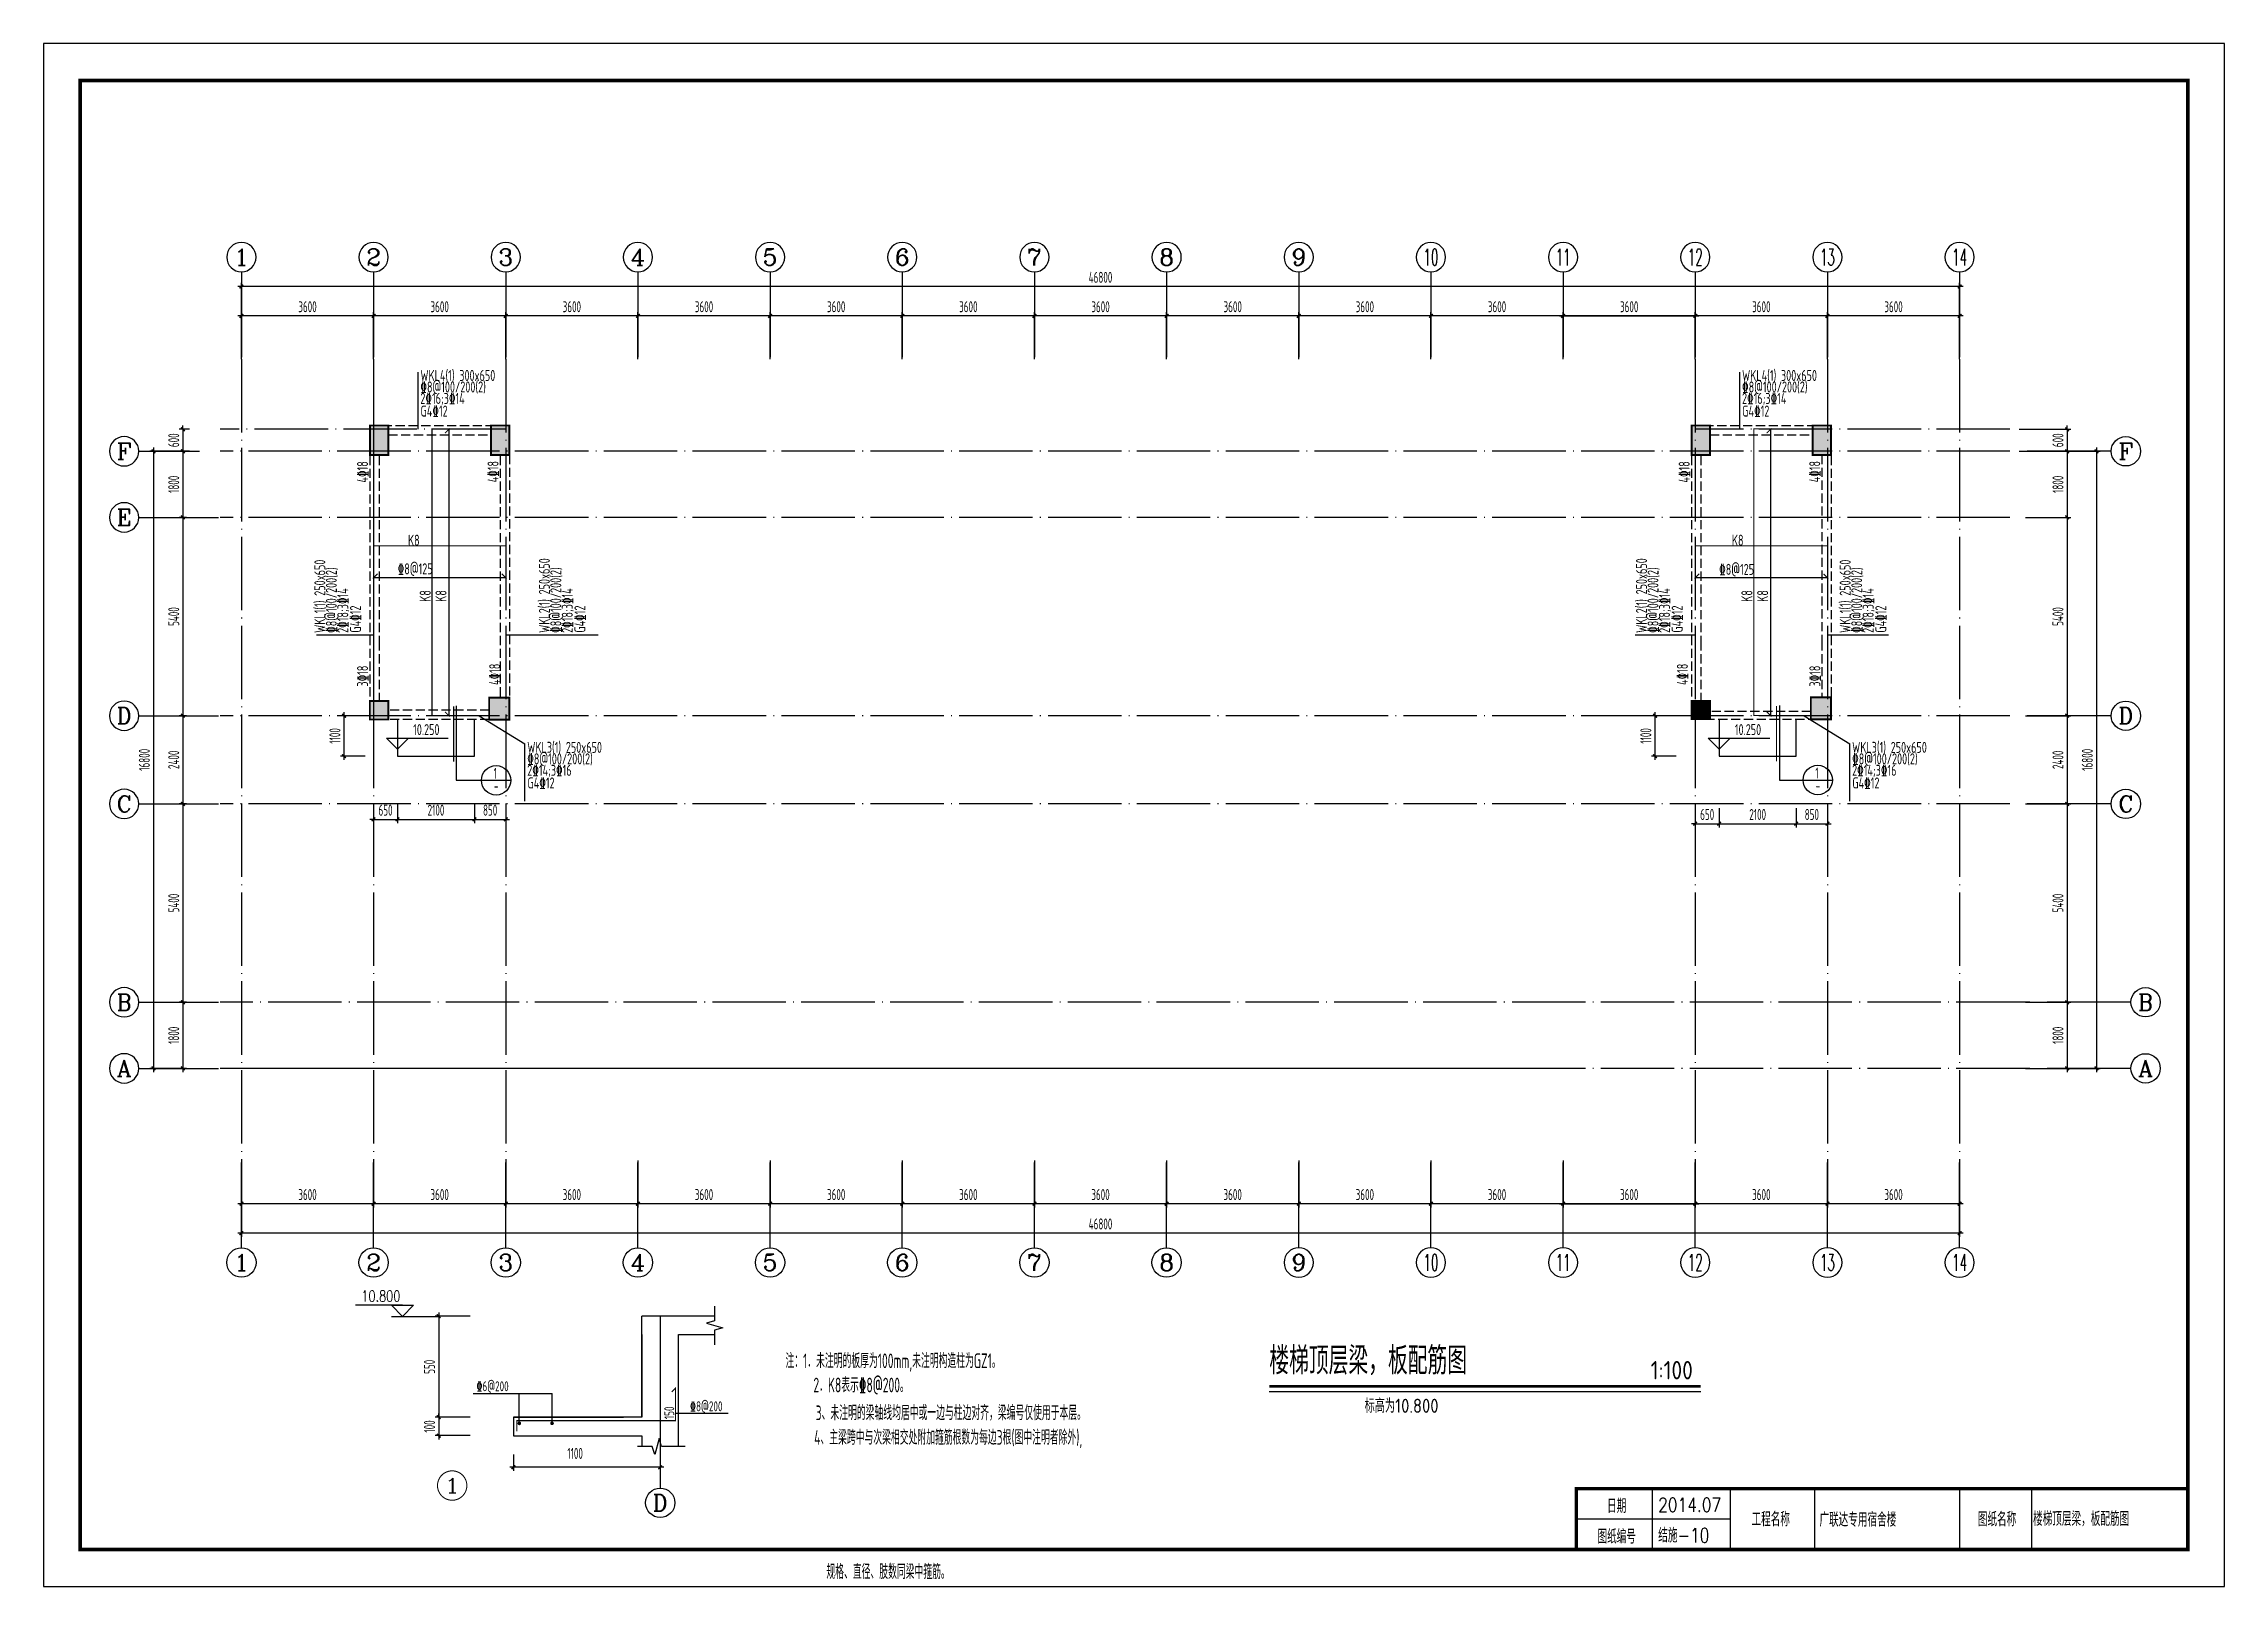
# Model space of a CAD drawing. Extents: x 127019 to 780419, y 327305 to 369305.
# Drawn here: x 661619 to 721019, y 327305 to 369305 of the extents above; entities that cross this region are included whole.
import ezdxf
from ezdxf.enums import TextEntityAlignment as Align

# ---------------------------------------------------------------- set-up
doc = ezdxf.new("R2010")
doc.units = 0
doc.header["$LTSCALE"] = 1000
doc.header["$MEASUREMENT"] = 0
for name, pattern in [('ACAD_ISO04W100', [30.5, 24, -3, 0.5, -3]), ('CONTINOUS', [0]), ('DASH', [0.35, 0.25, -0.1]), ('DOTE', [2.42, 2, -0.2, 0.02, -0.2])]:
    doc.linetypes.add(name, pattern=pattern)
doc.layers.get('0').update_dxf_attribs({"linetype": 'CONTINUOUS'})
doc.layers.get('Defpoints').update_dxf_attribs({"linetype": 'CONTINUOUS'})
for name, color, linetype in [('AXIS_TEXT', 7, 'CONTINUOUS'), ('COLU', 7, 'CONTINUOUS'), ('DIM', 3, 'CONTINUOUS'), ('DIM_SYMB', 3, 'CONTINUOUS'), ('DOTE', 8, 'DOTE'), ('PUB_DIM', 3, 'CONTINUOUS'), ('PUB_DWGN', 7, 'CONTINUOUS'), ('PUB_TEXT', 7, 'CONTINUOUS'), ('PUB_TITLE', 4, 'CONTINUOUS'), ('REIN', 1, 'CONTINUOUS'), ('STAIR', 2, 'CONTINUOUS'), ('t-填充', 75, 'CONTINUOUS'), ('TEXT', 7, 'CONTINUOUS'), ('THIN', 7, 'CONTINUOUS'), ('WALL', 255, 'CONTINUOUS'), ('大样', 7, 'CONTINUOUS'), ('文字', 7, 'CONTINUOUS'), ('板钢筋标', 7, 'CONTINUOUS'), ('柱', 2, 'CONTINUOUS'), ('梁虚线', 4, 'DASH'), ('梁集中标注', 2, 'CONTINUOUS')]:
    doc.layers.add(name, color=color, linetype=linetype)
doc.styles.add('COMP', font='COMPLEX', dxfattribs={"bigfont": 'hztxt'})
doc.styles.add('COMPLEX', font='COMPLEX.shx')
doc.styles.get("Standard").update_dxf_attribs({"font": 'gbxwxt.shx', "bigfont": 'gbhzfs.shx'})
doc.styles.add('TSSD_Dimension', font='gbxwxt.shx', dxfattribs={"width": 0.7, "bigfont": 'gbhzfs.shx'})
doc.styles.add('TSSD_Rein', font='tssdeng.shx', dxfattribs={"width": 0.6, "bigfont": 'gbhzfs.shx'})
doc.styles.add('国标仿宋', font='SIMPLEX.shx', dxfattribs={"width": 0.75, "bigfont": 'gbhzfs.shx'})
doc.dimstyles.new('TSSD_100_100', dxfattribs={"dimtxt": 300, "dimasz": 100, "dimexe": 100, "dimexo": 250, "dimgap": 100, "dimtad": 1, "dimdec": 0, "dimzin": 0, "dimdsep": 46, "dimtxsty": 'TSSD_Dimension', "dimblk": 'ARCHTICK', "dimcen": 0, "dimdle": 100, "dimclrt": 7, "dimadec": 0, "dimazin": 0, "dimtfac": 1, "dimtdec": 0, "dimtix": 1, "dimtmove": 2, "dimatfit": 3, "dimfxl": 0, "dimtolj": 1, "dimtzin": 0, "dimarcsym": 0})

msp = doc.modelspace()

# ---------------------------------------------------------------- texts
at = {"layer": 'PUB_DIM', "color": 7, "style": '国标仿宋', "width": 0.75}
msp.add_text('10.800', height=300, dxfattribs=at).set_placement((670805.7, 335208.2, 54311.9), align=Align.MIDDLE)
at = {"layer": 'PUB_TEXT'}
for s, height, p in [('楼梯顶层梁，板配筋图', 748.03, (695005, 333074.6)), ('1:100', 500, (705392.4, 332940.8))]:
    msp.add_text(s, height=height, dxfattribs=at).set_placement(p)
at = {"layer": 'PUB_TEXT', "style": 'TSSD_Rein', "width": 0.6}
for s, p in [('注：1．未注明的板厚为100mm,未注明构造柱为GZ1。', (681826, 333245.9, 0)), ('   2．K8表示%%1328@200。', (682150.2, 332587, 0)), ('3、未注明的梁轴线均居中或一边与柱边对齐，梁编号仅使用于本层。', (682649.6, 331829.8)), ('4、主梁跨中与次梁相交处附加箍筋根数为每边3根(图中注明者除外),', (682607.3, 331161.1))]:
    msp.add_text(s, height=400, dxfattribs=at).set_placement(p)
at = {"layer": 'TEXT', "style": 'TSSD_Rein', "width": 0.6}
msp.add_text('规格、直径、肢数同梁中箍筋。', height=400, dxfattribs=at).set_placement((682941.3, 327384.2), align=Align.BOTTOM_LEFT)
at = {"layer": '大样', "color": 2, "style": 'TSSD_Rein', "width": 0.65}
for s, p in [('1', (673876.6, 349291.2)), ('1', (709876.6, 349299.2)), ('-', (673883, 348948)), ('-', (709883, 348956))]:
    msp.add_text(s, height=300, dxfattribs=at).set_placement(p)
at = {"layer": '文字'}
msp.add_text('标高为10.800', height=385, dxfattribs=at).set_placement((697599.8, 332028.7))
at = {"layer": '文字', "style": '国标仿宋', "width": 0.8}
for s, p in [('日期', (704466.8, 329300.7)), ('工程名称', (708662.5, 328940.5)), ('图纸名称', (714826.5, 328939)), ('图纸编号', (704466.8, 328469.1))]:
    msp.add_text(s, height=385, dxfattribs=at).set_placement(p, align=Align.CENTER)
for s, p in [('2014.07', (705596.9, 329334.2)), ('广联达专用宿舍楼', (709989.7, 328928.3)), ('楼梯顶层梁，板配筋图', (715808.6, 328951.4)), ('结施-10', (705596.9, 328502.6))]:
    msp.add_text(s, height=385, dxfattribs=at).set_placement(p)
at = {"layer": '板钢筋标', "style": 'TSSD_Rein', "width": 0.7}
for s, height, p in [('K8', 300, (671545, 355635.6)), ('K8', 300, (707604.9, 355635.6)), ('%%1328@125', 300, (671263.5, 354856.7)), ('%%1328@125', 300, (707257.1, 354842.4)), ('%%1326@200', 270, (673409.9, 332617.7, 53781.4)), ('%%1328@200', 270, (679228.3, 332072.3, 53781.4))]:
    msp.add_text(s, height=height, dxfattribs=at).set_placement(p)
for s, height, p in [('K8', 300, (672163.4, 354110.1)), ('K8', 300, (672593.1, 354110.1)), ('K8', 300, (708163.4, 354110.1)), ('K8', 300, (708593.1, 354110.1)), ('150', 270, (678795.1, 331857.8, 53781.4))]:
    msp.add_text(s, height=height, rotation=90, dxfattribs=at).set_placement(p)
for p in [(672043.5, 350629.8), (708043.5, 350629.8)]:
    msp.add_text('10.250', height=300, dxfattribs=at).set_placement(p, align=Align.MIDDLE)
at = {"layer": '梁集中标注', "style": 'TSSD_Rein', "width": 0.7}
for s, p in [('WKL4(1) 300x650', (671880.9, 360121.3)), ('%%1328@100/200(2)', (671880.9, 359808.8)), ('WKL4(1) 300x650', (707880.9, 360121.3)), ('%%1328@100/200(2)', (707880.9, 359808.8)), ('2%%13216;3%%13214', (671880.9, 359496.3)), ('G4%%13212', (671887.7, 359152)), ('2%%13216;3%%13214', (707880.9, 359496.3)), ('G4%%13212', (707887.7, 359152)), ('WKL3(1) 250x650', (674792.5, 349996.8)), ('%%1328@100/200(2)', (674792.5, 349684.3)), ('WKL3(1) 250x650', (710879.2, 349996.8)), ('%%1328@100/200(2)', (710879.2, 349684.3)), ('2%%13214;3%%13216', (674792.5, 349371.8)), ('G4%%13212', (674799.2, 349027.6)), ('2%%13214;3%%13216', (710879.2, 349371.8)), ('G4%%13212', (710885.9, 349027.6))]:
    msp.add_text(s, height=300, dxfattribs=at).set_placement(p)
for s, p in [('4%%13218', (670455.8, 357354.9)), ('4%%13218', (674011.1, 357361.7)), ('4%%13218', (706455.8, 357354.9)), ('4%%13218', (710011.1, 357361.7)), ('WKL1(1) 250x650', (669293.6, 353262.8)), ('WKL2(1) 250x650', (675408.4, 353263.5)), ('WKL2(1) 250x650', (705293.6, 353263.5)), ('WKL1(1) 250x650', (710841.5, 353262.8)), ('%%1328@100/200(2)', (669606.1, 353262.8)), ('%%1328@100/200(2)', (675720.9, 353263.5)), ('%%1328@100/200(2)', (705606.1, 353263.5)), ('%%1328@100/200(2)', (711154, 353262.8)), ('2%%13218;3%%13214', (669918.6, 353262.8)), ('2%%13218;3%%13214', (676033.4, 353263.5)), ('2%%13218;3%%13214', (705918.6, 353263.5)), ('2%%13218;3%%13214', (711466.5, 353262.8)), ('G4%%13212', (670262.8, 353269.6)), ('G4%%13212', (676377.7, 353270.2)), ('G4%%13212', (706262.8, 353270.2)), ('G4%%13212', (711810.7, 353269.6)), ('3%%13218', (670455.8, 351800.7)), ('4%%13218', (674055.5, 351844.3)), ('4%%13218', (706406.3, 351844.3)), ('3%%13218', (710014.2, 351800.7))]:
    msp.add_text(s, height=300, rotation=90, dxfattribs=at).set_placement(p)

# ---------------------------------------------------------------- blocks, each defined once
blk = doc.blocks.new('_ArchTick')
at = {"color": 0, "linetype": 'ByBlock', "const_width": 0.4}
blk.add_lwpolyline([(-0.5, -0.5), (0.5, 0.5)], dxfattribs=at)
blk = doc.blocks.new('*D53')
at = {"layer": 'Defpoints', "color": 0, "transparency": 16777216}
for p in [(688608, 361893), (688608, 360468), (692208, 360468)]:
    blk.add_point(p, dxfattribs=at)
at = {"layer": 'DIM', "color": 0, "lineweight": -2, "transparency": 16777216}
for p, q in [((692308, 361893), (688508, 361893)), ((688608, 360718), (688608, 361993)), ((692208, 360718), (692208, 361993))]:
    blk.add_line(p, q, dxfattribs=at)
at = {"layer": 'DIM', "color": 0, "lineweight": -2, "transparency": 16777216, "xscale": 100, "yscale": 100, "zscale": 100, "rotation": 180}
blk.add_blockref('_ArchTick', (688608, 361893), dxfattribs=at)
at = {"layer": 'DIM', "color": 0, "lineweight": -2, "transparency": 16777216, "xscale": 100, "yscale": 100, "zscale": 100}
blk.add_blockref('_ArchTick', (692208, 361893), dxfattribs=at)
at = {"layer": 'DIM', "color": 7, "transparency": 16777216, "insert": (690408, 362143), "char_height": 300, "attachment_point": 5, "style": 'TSSD_Dimension'}
blk.add_mtext('\\A1;3600', dxfattribs=at)
blk = doc.blocks.new('*D52')
at = {"layer": 'Defpoints', "color": 0, "transparency": 16777216}
for p in [(692208, 361893), (692208, 360468), (695808, 360468)]:
    blk.add_point(p, dxfattribs=at)
at = {"layer": 'DIM', "color": 0, "lineweight": -2, "transparency": 16777216}
for p, q in [((695908, 361893), (692108, 361893)), ((692208, 360718), (692208, 361993)), ((695808, 360718), (695808, 361993))]:
    blk.add_line(p, q, dxfattribs=at)
at = {"layer": 'DIM', "color": 0, "lineweight": -2, "transparency": 16777216, "xscale": 100, "yscale": 100, "zscale": 100, "rotation": 180}
blk.add_blockref('_ArchTick', (692208, 361893), dxfattribs=at)
at = {"layer": 'DIM', "color": 0, "lineweight": -2, "transparency": 16777216, "xscale": 100, "yscale": 100, "zscale": 100}
blk.add_blockref('_ArchTick', (695808, 361893), dxfattribs=at)
at = {"layer": 'DIM', "color": 7, "transparency": 16777216, "insert": (694008, 362143), "char_height": 300, "attachment_point": 5, "style": 'TSSD_Dimension'}
blk.add_mtext('\\A1;3600', dxfattribs=at)
blk = doc.blocks.new('_axiso')
blk.add_circle((0, 0), 0.5)
at = {"layer": 'AXIS_TEXT', "style": 'COMPLEX', "width": 1.041667}
blk.add_attdef('A', text='', height=0.56, dxfattribs=at).set_placement((-0.25, -0.28), (0.25, -0.28), align=Align.FIT)
blk = doc.blocks.new('*D51')
at = {"layer": 'Defpoints', "color": 0, "transparency": 16777216}
for p in [(665763, 351008), (665413, 348608), (665763, 348608)]:
    blk.add_point(p, dxfattribs=at)
at = {"layer": 'DIM', "color": 0, "lineweight": -2, "transparency": 16777216}
for p, q in [((665413, 351108), (665413, 348508)), ((665513, 351008), (665313, 351008)), ((665513, 348608), (665313, 348608))]:
    blk.add_line(p, q, dxfattribs=at)
at = {"layer": 'DIM', "color": 0, "lineweight": -2, "transparency": 16777216, "xscale": 100, "yscale": 100, "zscale": 100}
for p, rotation in [((665413, 351008), 90), ((665413, 348608), 270)]:
    blk.add_blockref('_ArchTick', p, dxfattribs=dict(at, rotation=rotation))
at = {"layer": 'DIM', "color": 7, "transparency": 16777216, "insert": (665163, 349808), "char_height": 300, "attachment_point": 5, "rotation": 90, "style": 'TSSD_Dimension'}
blk.add_mtext('\\A1;2400', dxfattribs=at)
blk = doc.blocks.new('*D50')
at = {"layer": 'Defpoints', "color": 0, "transparency": 16777216}
for p in [(665763, 348608), (665413, 343208), (665763, 343208)]:
    blk.add_point(p, dxfattribs=at)
at = {"layer": 'DIM', "color": 0, "lineweight": -2, "transparency": 16777216}
for p, q in [((665413, 348708), (665413, 343108)), ((665513, 348608), (665313, 348608)), ((665513, 343208), (665313, 343208))]:
    blk.add_line(p, q, dxfattribs=at)
at = {"layer": 'DIM', "color": 0, "lineweight": -2, "transparency": 16777216, "xscale": 100, "yscale": 100, "zscale": 100}
for p, rotation in [((665413, 348608), 90), ((665413, 343208), 270)]:
    blk.add_blockref('_ArchTick', p, dxfattribs=dict(at, rotation=rotation))
at = {"layer": 'DIM', "color": 7, "transparency": 16777216, "insert": (665163, 345908), "char_height": 300, "attachment_point": 5, "rotation": 90, "style": 'TSSD_Dimension'}
blk.add_mtext('\\A1;5400', dxfattribs=at)
blk = doc.blocks.new('*D49')
at = {"layer": 'Defpoints', "color": 0, "transparency": 16777216}
for p in [(665763, 343208), (665413, 341408), (665763, 341408)]:
    blk.add_point(p, dxfattribs=at)
at = {"layer": 'DIM', "color": 0, "lineweight": -2, "transparency": 16777216}
for p, q in [((665513, 343208), (665313, 343208)), ((665413, 343308), (665413, 341308)), ((665513, 341408), (665313, 341408))]:
    blk.add_line(p, q, dxfattribs=at)
at = {"layer": 'DIM', "color": 0, "lineweight": -2, "transparency": 16777216, "xscale": 100, "yscale": 100, "zscale": 100}
for p, rotation in [((665413, 343208), 90), ((665413, 341408), 270)]:
    blk.add_blockref('_ArchTick', p, dxfattribs=dict(at, rotation=rotation))
at = {"layer": 'DIM', "color": 7, "transparency": 16777216, "insert": (665163, 342308), "char_height": 300, "attachment_point": 5, "rotation": 90, "style": 'TSSD_Dimension'}
blk.add_mtext('\\A1;1800', dxfattribs=at)
blk = doc.blocks.new('*D48')
at = {"layer": 'Defpoints', "color": 0, "transparency": 16777216}
for p in [(665763, 358208), (665413, 356408), (665763, 356408)]:
    blk.add_point(p, dxfattribs=at)
at = {"layer": 'DIM', "color": 0, "lineweight": -2, "transparency": 16777216}
for p, q in [((665513, 358208), (665313, 358208)), ((665413, 358308), (665413, 356308)), ((665513, 356408), (665313, 356408))]:
    blk.add_line(p, q, dxfattribs=at)
at = {"layer": 'DIM', "color": 0, "lineweight": -2, "transparency": 16777216, "xscale": 100, "yscale": 100, "zscale": 100}
for p, rotation in [((665413, 358208), 90), ((665413, 356408), 270)]:
    blk.add_blockref('_ArchTick', p, dxfattribs=dict(at, rotation=rotation))
at = {"layer": 'DIM', "color": 7, "transparency": 16777216, "insert": (665163, 357308), "char_height": 300, "attachment_point": 5, "rotation": 90, "style": 'TSSD_Dimension'}
blk.add_mtext('\\A1;1800', dxfattribs=at)
blk = doc.blocks.new('*D47')
at = {"layer": 'Defpoints', "color": 0, "transparency": 16777216}
for p in [(665763, 356408), (665413, 351008), (665763, 351008)]:
    blk.add_point(p, dxfattribs=at)
at = {"layer": 'DIM', "color": 0, "lineweight": -2, "transparency": 16777216}
for p, q in [((665513, 356408), (665313, 356408)), ((665413, 356508), (665413, 350908)), ((665513, 351008), (665313, 351008))]:
    blk.add_line(p, q, dxfattribs=at)
at = {"layer": 'DIM', "color": 0, "lineweight": -2, "transparency": 16777216, "xscale": 100, "yscale": 100, "zscale": 100}
for p, rotation in [((665413, 356408), 90), ((665413, 351008), 270)]:
    blk.add_blockref('_ArchTick', p, dxfattribs=dict(at, rotation=rotation))
at = {"layer": 'DIM', "color": 7, "transparency": 16777216, "insert": (665163, 353708), "char_height": 300, "attachment_point": 5, "rotation": 90, "style": 'TSSD_Dimension'}
blk.add_mtext('\\A1;5400', dxfattribs=at)
blk = doc.blocks.new('*D46')
at = {"layer": 'Defpoints', "color": 0, "transparency": 16777216}
for p in [(665763, 358208), (664613, 341408), (665763, 341408)]:
    blk.add_point(p, dxfattribs=at)
at = {"layer": 'DIM', "color": 0, "lineweight": -2, "transparency": 16777216}
for p, q in [((665513, 358208), (664513, 358208)), ((664613, 358308), (664613, 341308)), ((665513, 341408), (664513, 341408))]:
    blk.add_line(p, q, dxfattribs=at)
at = {"layer": 'DIM', "color": 0, "lineweight": -2, "transparency": 16777216, "xscale": 100, "yscale": 100, "zscale": 100}
for p, rotation in [((664613, 358208), 90), ((664613, 341408), 270)]:
    blk.add_blockref('_ArchTick', p, dxfattribs=dict(at, rotation=rotation))
at = {"layer": 'DIM', "color": 7, "transparency": 16777216, "insert": (664363, 349808), "char_height": 300, "attachment_point": 5, "rotation": 90, "style": 'TSSD_Dimension'}
blk.add_mtext('\\A1;16800', dxfattribs=at)
blk = doc.blocks.new('*D45')
at = {"layer": 'Defpoints', "color": 0, "transparency": 16777216}
for p in [(715351, 358208), (715351, 341408), (717536, 341408)]:
    blk.add_point(p, dxfattribs=at)
at = {"layer": 'DIM', "color": 0, "lineweight": -2, "transparency": 16777216}
for p, q in [((715601, 358208), (717636, 358208)), ((717536, 358308), (717536, 341308)), ((715601, 341408), (717636, 341408))]:
    blk.add_line(p, q, dxfattribs=at)
at = {"layer": 'DIM', "color": 0, "lineweight": -2, "transparency": 16777216, "xscale": 100, "yscale": 100, "zscale": 100}
for p, rotation in [((717536, 358208), 90), ((717536, 341408), 270)]:
    blk.add_blockref('_ArchTick', p, dxfattribs=dict(at, rotation=rotation))
at = {"layer": 'DIM', "color": 7, "transparency": 16777216, "insert": (717286, 349808), "char_height": 300, "attachment_point": 5, "rotation": 90, "style": 'TSSD_Dimension'}
blk.add_mtext('\\A1;16800', dxfattribs=at)
blk = doc.blocks.new('*D44')
at = {"layer": 'Defpoints', "color": 0, "transparency": 16777216}
for p in [(715351, 343208), (715351, 341408), (716736, 341408)]:
    blk.add_point(p, dxfattribs=at)
at = {"layer": 'DIM', "color": 0, "lineweight": -2, "transparency": 16777216}
for p, q in [((715601, 343208), (716836, 343208)), ((716736, 343308), (716736, 341308)), ((715601, 341408), (716836, 341408))]:
    blk.add_line(p, q, dxfattribs=at)
at = {"layer": 'DIM', "color": 0, "lineweight": -2, "transparency": 16777216, "xscale": 100, "yscale": 100, "zscale": 100}
for p, rotation in [((716736, 343208), 90), ((716736, 341408), 270)]:
    blk.add_blockref('_ArchTick', p, dxfattribs=dict(at, rotation=rotation))
at = {"layer": 'DIM', "color": 7, "transparency": 16777216, "insert": (716486, 342308), "char_height": 300, "attachment_point": 5, "rotation": 90, "style": 'TSSD_Dimension'}
blk.add_mtext('\\A1;1800', dxfattribs=at)
blk = doc.blocks.new('*D43')
at = {"layer": 'Defpoints', "color": 0, "transparency": 16777216}
for p in [(715351, 348608), (715351, 343208), (716736, 343208)]:
    blk.add_point(p, dxfattribs=at)
at = {"layer": 'DIM', "color": 0, "lineweight": -2, "transparency": 16777216}
for p, q in [((716736, 348708), (716736, 343108)), ((715601, 348608), (716836, 348608)), ((715601, 343208), (716836, 343208))]:
    blk.add_line(p, q, dxfattribs=at)
at = {"layer": 'DIM', "color": 0, "lineweight": -2, "transparency": 16777216, "xscale": 100, "yscale": 100, "zscale": 100}
for p, rotation in [((716736, 348608), 90), ((716736, 343208), 270)]:
    blk.add_blockref('_ArchTick', p, dxfattribs=dict(at, rotation=rotation))
at = {"layer": 'DIM', "color": 7, "transparency": 16777216, "insert": (716486, 345908), "char_height": 300, "attachment_point": 5, "rotation": 90, "style": 'TSSD_Dimension'}
blk.add_mtext('\\A1;5400', dxfattribs=at)
blk = doc.blocks.new('*D42')
at = {"layer": 'Defpoints', "color": 0, "transparency": 16777216}
for p in [(715351, 351008), (715351, 348608), (716736, 348608)]:
    blk.add_point(p, dxfattribs=at)
at = {"layer": 'DIM', "color": 0, "lineweight": -2, "transparency": 16777216}
for p, q in [((716736, 351108), (716736, 348508)), ((715601, 351008), (716836, 351008)), ((715601, 348608), (716836, 348608))]:
    blk.add_line(p, q, dxfattribs=at)
at = {"layer": 'DIM', "color": 0, "lineweight": -2, "transparency": 16777216, "xscale": 100, "yscale": 100, "zscale": 100}
for p, rotation in [((716736, 351008), 90), ((716736, 348608), 270)]:
    blk.add_blockref('_ArchTick', p, dxfattribs=dict(at, rotation=rotation))
at = {"layer": 'DIM', "color": 7, "transparency": 16777216, "insert": (716486, 349808), "char_height": 300, "attachment_point": 5, "rotation": 90, "style": 'TSSD_Dimension'}
blk.add_mtext('\\A1;2400', dxfattribs=at)
blk = doc.blocks.new('*D41')
at = {"layer": 'Defpoints', "color": 0, "transparency": 16777216}
for p in [(715351, 356408), (715351, 351008), (716736, 351008)]:
    blk.add_point(p, dxfattribs=at)
at = {"layer": 'DIM', "color": 0, "lineweight": -2, "transparency": 16777216}
for p, q in [((715601, 356408), (716836, 356408)), ((716736, 356508), (716736, 350908)), ((715601, 351008), (716836, 351008))]:
    blk.add_line(p, q, dxfattribs=at)
at = {"layer": 'DIM', "color": 0, "lineweight": -2, "transparency": 16777216, "xscale": 100, "yscale": 100, "zscale": 100}
for p, rotation in [((716736, 356408), 90), ((716736, 351008), 270)]:
    blk.add_blockref('_ArchTick', p, dxfattribs=dict(at, rotation=rotation))
at = {"layer": 'DIM', "color": 7, "transparency": 16777216, "insert": (716486, 353708), "char_height": 300, "attachment_point": 5, "rotation": 90, "style": 'TSSD_Dimension'}
blk.add_mtext('\\A1;5400', dxfattribs=at)
blk = doc.blocks.new('*D40')
at = {"layer": 'Defpoints', "color": 0, "transparency": 16777216}
for p in [(715351, 358208), (715351, 356408), (716736, 356408)]:
    blk.add_point(p, dxfattribs=at)
at = {"layer": 'DIM', "color": 0, "lineweight": -2, "transparency": 16777216}
for p, q in [((715601, 358208), (716836, 358208)), ((716736, 358308), (716736, 356308)), ((715601, 356408), (716836, 356408))]:
    blk.add_line(p, q, dxfattribs=at)
at = {"layer": 'DIM', "color": 0, "lineweight": -2, "transparency": 16777216, "xscale": 100, "yscale": 100, "zscale": 100}
for p, rotation in [((716736, 358208), 90), ((716736, 356408), 270)]:
    blk.add_blockref('_ArchTick', p, dxfattribs=dict(at, rotation=rotation))
at = {"layer": 'DIM', "color": 7, "transparency": 16777216, "insert": (716486, 357308), "char_height": 300, "attachment_point": 5, "rotation": 90, "style": 'TSSD_Dimension'}
blk.add_mtext('\\A1;1800', dxfattribs=at)
blk = doc.blocks.new('*D39')
at = {"layer": 'Defpoints', "color": 0, "transparency": 16777216}
for p in [(710207, 361893), (710207, 360468), (713807, 360468)]:
    blk.add_point(p, dxfattribs=at)
at = {"layer": 'DIM', "color": 0, "lineweight": -2, "transparency": 16777216}
for p, q in [((713907, 361893), (710107, 361893)), ((710207, 360718), (710207, 361993)), ((713807, 360718), (713807, 361993))]:
    blk.add_line(p, q, dxfattribs=at)
at = {"layer": 'DIM', "color": 0, "lineweight": -2, "transparency": 16777216, "xscale": 100, "yscale": 100, "zscale": 100, "rotation": 180}
blk.add_blockref('_ArchTick', (710207, 361893), dxfattribs=at)
at = {"layer": 'DIM', "color": 0, "lineweight": -2, "transparency": 16777216, "xscale": 100, "yscale": 100, "zscale": 100}
blk.add_blockref('_ArchTick', (713807, 361893), dxfattribs=at)
at = {"layer": 'DIM', "color": 7, "transparency": 16777216, "insert": (712007, 362143), "char_height": 300, "attachment_point": 5, "style": 'TSSD_Dimension'}
blk.add_mtext('\\A1;3600', dxfattribs=at)
blk = doc.blocks.new('*D38')
at = {"layer": 'Defpoints', "color": 0, "transparency": 16777216}
for p in [(706607, 361893), (706607, 360468), (710207, 360468)]:
    blk.add_point(p, dxfattribs=at)
at = {"layer": 'DIM', "color": 0, "lineweight": -2, "transparency": 16777216}
for p, q in [((710307, 361893), (706507, 361893)), ((706607, 360718), (706607, 361993)), ((710207, 360718), (710207, 361993))]:
    blk.add_line(p, q, dxfattribs=at)
at = {"layer": 'DIM', "color": 0, "lineweight": -2, "transparency": 16777216, "xscale": 100, "yscale": 100, "zscale": 100, "rotation": 180}
blk.add_blockref('_ArchTick', (706607, 361893), dxfattribs=at)
at = {"layer": 'DIM', "color": 0, "lineweight": -2, "transparency": 16777216, "xscale": 100, "yscale": 100, "zscale": 100}
blk.add_blockref('_ArchTick', (710207, 361893), dxfattribs=at)
at = {"layer": 'DIM', "color": 7, "transparency": 16777216, "insert": (708407, 362143), "char_height": 300, "attachment_point": 5, "style": 'TSSD_Dimension'}
blk.add_mtext('\\A1;3600', dxfattribs=at)
blk = doc.blocks.new('*D37')
at = {"layer": 'Defpoints', "color": 0, "transparency": 16777216}
for p in [(703007, 361893), (703007, 360468), (706607, 360468)]:
    blk.add_point(p, dxfattribs=at)
at = {"layer": 'DIM', "color": 0, "lineweight": -2, "transparency": 16777216}
for p, q in [((706707, 361893), (702907, 361893)), ((703007, 360718), (703007, 361993)), ((706607, 360718), (706607, 361993))]:
    blk.add_line(p, q, dxfattribs=at)
at = {"layer": 'DIM', "color": 0, "lineweight": -2, "transparency": 16777216, "xscale": 100, "yscale": 100, "zscale": 100, "rotation": 180}
blk.add_blockref('_ArchTick', (703007, 361893), dxfattribs=at)
at = {"layer": 'DIM', "color": 0, "lineweight": -2, "transparency": 16777216, "xscale": 100, "yscale": 100, "zscale": 100}
blk.add_blockref('_ArchTick', (706607, 361893), dxfattribs=at)
at = {"layer": 'DIM', "color": 7, "transparency": 16777216, "insert": (704807, 362143), "char_height": 300, "attachment_point": 5, "style": 'TSSD_Dimension'}
blk.add_mtext('\\A1;3600', dxfattribs=at)
blk = doc.blocks.new('*D36')
at = {"layer": 'Defpoints', "color": 0, "transparency": 16777216}
for p in [(706607, 361893), (703007, 360468), (706607, 360468)]:
    blk.add_point(p, dxfattribs=at)
at = {"layer": 'DIM', "color": 0, "lineweight": -2, "transparency": 16777216}
for p, q in [((702907, 361893), (706707, 361893)), ((703007, 360718), (703007, 361993)), ((706607, 360718), (706607, 361993))]:
    blk.add_line(p, q, dxfattribs=at)
at = {"layer": 'DIM', "color": 0, "lineweight": -2, "transparency": 16777216, "xscale": 100, "yscale": 100, "zscale": 100, "rotation": 180}
blk.add_blockref('_ArchTick', (703007, 361893), dxfattribs=at)
at = {"layer": 'DIM', "color": 0, "lineweight": -2, "transparency": 16777216, "xscale": 100, "yscale": 100, "zscale": 100}
blk.add_blockref('_ArchTick', (706607, 361893), dxfattribs=at)
at = {"layer": 'DIM', "color": 7, "transparency": 16777216, "insert": (704807, 362143), "char_height": 300, "attachment_point": 5, "style": 'TSSD_Dimension'}
blk.add_mtext('\\A1;3600', dxfattribs=at)
blk = doc.blocks.new('*D35')
at = {"layer": 'Defpoints', "color": 0, "transparency": 16777216}
for p in [(703007, 361893), (703007, 360468), (706607, 360468)]:
    blk.add_point(p, dxfattribs=at)
at = {"layer": 'DIM', "color": 0, "lineweight": -2, "transparency": 16777216}
for p, q in [((706707, 361893), (702907, 361893)), ((703007, 360718), (703007, 361993)), ((706607, 360718), (706607, 361993))]:
    blk.add_line(p, q, dxfattribs=at)
at = {"layer": 'DIM', "color": 0, "lineweight": -2, "transparency": 16777216, "xscale": 100, "yscale": 100, "zscale": 100, "rotation": 180}
blk.add_blockref('_ArchTick', (703007, 361893), dxfattribs=at)
at = {"layer": 'DIM', "color": 0, "lineweight": -2, "transparency": 16777216, "xscale": 100, "yscale": 100, "zscale": 100}
blk.add_blockref('_ArchTick', (706607, 361893), dxfattribs=at)
at = {"layer": 'DIM', "color": 7, "transparency": 16777216, "insert": (704807, 362143), "char_height": 300, "attachment_point": 5, "style": 'TSSD_Dimension'}
blk.add_mtext('\\A1;3600', dxfattribs=at)
blk = doc.blocks.new('*D34')
at = {"layer": 'Defpoints', "color": 0, "transparency": 16777216}
for p in [(699407, 361893), (699407, 360468), (703007, 360468)]:
    blk.add_point(p, dxfattribs=at)
at = {"layer": 'DIM', "color": 0, "lineweight": -2, "transparency": 16777216}
for p, q in [((703107, 361893), (699307, 361893)), ((699407, 360718), (699407, 361993)), ((703007, 360718), (703007, 361993))]:
    blk.add_line(p, q, dxfattribs=at)
at = {"layer": 'DIM', "color": 0, "lineweight": -2, "transparency": 16777216, "xscale": 100, "yscale": 100, "zscale": 100, "rotation": 180}
blk.add_blockref('_ArchTick', (699407, 361893), dxfattribs=at)
at = {"layer": 'DIM', "color": 0, "lineweight": -2, "transparency": 16777216, "xscale": 100, "yscale": 100, "zscale": 100}
blk.add_blockref('_ArchTick', (703007, 361893), dxfattribs=at)
at = {"layer": 'DIM', "color": 7, "transparency": 16777216, "insert": (701207, 362143), "char_height": 300, "attachment_point": 5, "style": 'TSSD_Dimension'}
blk.add_mtext('\\A1;3600', dxfattribs=at)
blk = doc.blocks.new('*D33')
at = {"layer": 'Defpoints', "color": 0, "transparency": 16777216}
for p in [(695807, 361893), (695807, 360468), (699407, 360468)]:
    blk.add_point(p, dxfattribs=at)
at = {"layer": 'DIM', "color": 0, "lineweight": -2, "transparency": 16777216}
for p, q in [((699507, 361893), (695707, 361893)), ((695807, 360718), (695807, 361993)), ((699407, 360718), (699407, 361993))]:
    blk.add_line(p, q, dxfattribs=at)
at = {"layer": 'DIM', "color": 0, "lineweight": -2, "transparency": 16777216, "xscale": 100, "yscale": 100, "zscale": 100, "rotation": 180}
blk.add_blockref('_ArchTick', (695807, 361893), dxfattribs=at)
at = {"layer": 'DIM', "color": 0, "lineweight": -2, "transparency": 16777216, "xscale": 100, "yscale": 100, "zscale": 100}
blk.add_blockref('_ArchTick', (699407, 361893), dxfattribs=at)
at = {"layer": 'DIM', "color": 7, "transparency": 16777216, "insert": (697607, 362143), "char_height": 300, "attachment_point": 5, "style": 'TSSD_Dimension'}
blk.add_mtext('\\A1;3600', dxfattribs=at)
blk = doc.blocks.new('*D32')
at = {"layer": 'Defpoints', "color": 0, "transparency": 16777216}
for p in [(685007, 361893), (685007, 360468), (688607, 360468)]:
    blk.add_point(p, dxfattribs=at)
at = {"layer": 'DIM', "color": 0, "lineweight": -2, "transparency": 16777216}
for p, q in [((688707, 361893), (684907, 361893)), ((685007, 360718), (685007, 361993)), ((688607, 360718), (688607, 361993))]:
    blk.add_line(p, q, dxfattribs=at)
at = {"layer": 'DIM', "color": 0, "lineweight": -2, "transparency": 16777216, "xscale": 100, "yscale": 100, "zscale": 100, "rotation": 180}
blk.add_blockref('_ArchTick', (685007, 361893), dxfattribs=at)
at = {"layer": 'DIM', "color": 0, "lineweight": -2, "transparency": 16777216, "xscale": 100, "yscale": 100, "zscale": 100}
blk.add_blockref('_ArchTick', (688607, 361893), dxfattribs=at)
at = {"layer": 'DIM', "color": 7, "transparency": 16777216, "insert": (686807, 362143), "char_height": 300, "attachment_point": 5, "style": 'TSSD_Dimension'}
blk.add_mtext('\\A1;3600', dxfattribs=at)
blk = doc.blocks.new('*D31')
at = {"layer": 'Defpoints', "color": 0, "transparency": 16777216}
for p in [(681407, 361893), (681407, 360468), (685007, 360468)]:
    blk.add_point(p, dxfattribs=at)
at = {"layer": 'DIM', "color": 0, "lineweight": -2, "transparency": 16777216}
for p, q in [((685107, 361893), (681307, 361893)), ((681407, 360718), (681407, 361993)), ((685007, 360718), (685007, 361993))]:
    blk.add_line(p, q, dxfattribs=at)
at = {"layer": 'DIM', "color": 0, "lineweight": -2, "transparency": 16777216, "xscale": 100, "yscale": 100, "zscale": 100, "rotation": 180}
blk.add_blockref('_ArchTick', (681407, 361893), dxfattribs=at)
at = {"layer": 'DIM', "color": 0, "lineweight": -2, "transparency": 16777216, "xscale": 100, "yscale": 100, "zscale": 100}
blk.add_blockref('_ArchTick', (685007, 361893), dxfattribs=at)
at = {"layer": 'DIM', "color": 7, "transparency": 16777216, "insert": (683207, 362143), "char_height": 300, "attachment_point": 5, "style": 'TSSD_Dimension'}
blk.add_mtext('\\A1;3600', dxfattribs=at)
blk = doc.blocks.new('*D30')
at = {"layer": 'Defpoints', "color": 0, "transparency": 16777216}
for p in [(677807, 361893), (677807, 360468), (681407, 360468)]:
    blk.add_point(p, dxfattribs=at)
at = {"layer": 'DIM', "color": 0, "lineweight": -2, "transparency": 16777216}
for p, q in [((681507, 361893), (677707, 361893)), ((677807, 360718), (677807, 361993)), ((681407, 360718), (681407, 361993))]:
    blk.add_line(p, q, dxfattribs=at)
at = {"layer": 'DIM', "color": 0, "lineweight": -2, "transparency": 16777216, "xscale": 100, "yscale": 100, "zscale": 100, "rotation": 180}
blk.add_blockref('_ArchTick', (677807, 361893), dxfattribs=at)
at = {"layer": 'DIM', "color": 0, "lineweight": -2, "transparency": 16777216, "xscale": 100, "yscale": 100, "zscale": 100}
blk.add_blockref('_ArchTick', (681407, 361893), dxfattribs=at)
at = {"layer": 'DIM', "color": 7, "transparency": 16777216, "insert": (679607, 362143), "char_height": 300, "attachment_point": 5, "style": 'TSSD_Dimension'}
blk.add_mtext('\\A1;3600', dxfattribs=at)
blk = doc.blocks.new('*D29')
at = {"layer": 'Defpoints', "color": 0, "transparency": 16777216}
for p in [(674207, 361893), (674207, 360468), (677807, 360468)]:
    blk.add_point(p, dxfattribs=at)
at = {"layer": 'DIM', "color": 0, "lineweight": -2, "transparency": 16777216}
for p, q in [((677907, 361893), (674107, 361893)), ((674207, 360718), (674207, 361993)), ((677807, 360718), (677807, 361993))]:
    blk.add_line(p, q, dxfattribs=at)
at = {"layer": 'DIM', "color": 0, "lineweight": -2, "transparency": 16777216, "xscale": 100, "yscale": 100, "zscale": 100, "rotation": 180}
blk.add_blockref('_ArchTick', (674207, 361893), dxfattribs=at)
at = {"layer": 'DIM', "color": 0, "lineweight": -2, "transparency": 16777216, "xscale": 100, "yscale": 100, "zscale": 100}
blk.add_blockref('_ArchTick', (677807, 361893), dxfattribs=at)
at = {"layer": 'DIM', "color": 7, "transparency": 16777216, "insert": (676007, 362143), "char_height": 300, "attachment_point": 5, "style": 'TSSD_Dimension'}
blk.add_mtext('\\A1;3600', dxfattribs=at)
blk = doc.blocks.new('*D28')
at = {"layer": 'Defpoints', "color": 0, "transparency": 16777216}
for p in [(670607, 361893), (670607, 360468), (674207, 360468)]:
    blk.add_point(p, dxfattribs=at)
at = {"layer": 'DIM', "color": 0, "lineweight": -2, "transparency": 16777216}
for p, q in [((674307, 361893), (670507, 361893)), ((670607, 360718), (670607, 361993)), ((674207, 360718), (674207, 361993))]:
    blk.add_line(p, q, dxfattribs=at)
at = {"layer": 'DIM', "color": 0, "lineweight": -2, "transparency": 16777216, "xscale": 100, "yscale": 100, "zscale": 100, "rotation": 180}
blk.add_blockref('_ArchTick', (670607, 361893), dxfattribs=at)
at = {"layer": 'DIM', "color": 0, "lineweight": -2, "transparency": 16777216, "xscale": 100, "yscale": 100, "zscale": 100}
blk.add_blockref('_ArchTick', (674207, 361893), dxfattribs=at)
at = {"layer": 'DIM', "color": 7, "transparency": 16777216, "insert": (672407, 362143), "char_height": 300, "attachment_point": 5, "style": 'TSSD_Dimension'}
blk.add_mtext('\\A1;3600', dxfattribs=at)
blk = doc.blocks.new('*D27')
at = {"layer": 'Defpoints', "color": 0, "transparency": 16777216}
for p in [(667007, 361893), (667007, 360468), (670607, 360468)]:
    blk.add_point(p, dxfattribs=at)
at = {"layer": 'DIM', "color": 0, "lineweight": -2, "transparency": 16777216}
for p, q in [((670707, 361893), (666907, 361893)), ((667007, 360718), (667007, 361993)), ((670607, 360718), (670607, 361993))]:
    blk.add_line(p, q, dxfattribs=at)
at = {"layer": 'DIM', "color": 0, "lineweight": -2, "transparency": 16777216, "xscale": 100, "yscale": 100, "zscale": 100, "rotation": 180}
blk.add_blockref('_ArchTick', (667007, 361893), dxfattribs=at)
at = {"layer": 'DIM', "color": 0, "lineweight": -2, "transparency": 16777216, "xscale": 100, "yscale": 100, "zscale": 100}
blk.add_blockref('_ArchTick', (670607, 361893), dxfattribs=at)
at = {"layer": 'DIM', "color": 7, "transparency": 16777216, "insert": (668807, 362143), "char_height": 300, "attachment_point": 5, "style": 'TSSD_Dimension'}
blk.add_mtext('\\A1;3600', dxfattribs=at)
blk = doc.blocks.new('*D26')
at = {"layer": 'Defpoints', "color": 0, "transparency": 16777216}
for p in [(667007, 362693), (667007, 360468), (713807, 360468)]:
    blk.add_point(p, dxfattribs=at)
at = {"layer": 'DIM', "color": 0, "lineweight": -2, "transparency": 16777216}
for p, q in [((713907, 362693), (666907, 362693)), ((667007, 360718), (667007, 362793)), ((713807, 360718), (713807, 362793))]:
    blk.add_line(p, q, dxfattribs=at)
at = {"layer": 'DIM', "color": 0, "lineweight": -2, "transparency": 16777216, "xscale": 100, "yscale": 100, "zscale": 100}
for p, rotation in [((667007, 362693), 179.9999999999991), ((713807, 362693), 359.9999999999991)]:
    blk.add_blockref('_ArchTick', p, dxfattribs=dict(at, rotation=rotation))
at = {"layer": 'DIM', "color": 7, "transparency": 16777216, "insert": (690407, 362943), "char_height": 300, "attachment_point": 5, "style": 'TSSD_Dimension'}
blk.add_mtext('\\A1;46800', dxfattribs=at)
blk = doc.blocks.new('*D25')
at = {"layer": 'Defpoints', "color": 0, "transparency": 16777216}
for p in [(667007, 339147), (713807, 339147), (667007, 336922)]:
    blk.add_point(p, dxfattribs=at)
at = {"layer": 'DIM', "color": 0, "lineweight": -2, "transparency": 16777216}
for p, q in [((667007, 338897), (667007, 336822)), ((713807, 338897), (713807, 336822)), ((713907, 336922), (666907, 336922))]:
    blk.add_line(p, q, dxfattribs=at)
at = {"layer": 'DIM', "color": 0, "lineweight": -2, "transparency": 16777216, "xscale": 100, "yscale": 100, "zscale": 100, "rotation": 180.0000000000003}
blk.add_blockref('_ArchTick', (667007, 336922), dxfattribs=at)
at = {"layer": 'DIM', "color": 0, "lineweight": -2, "transparency": 16777216, "xscale": 100, "yscale": 100, "zscale": 100}
blk.add_blockref('_ArchTick', (713807, 336922), dxfattribs=at)
at = {"layer": 'DIM', "color": 7, "transparency": 16777216, "insert": (690407, 337172), "char_height": 300, "attachment_point": 5, "style": 'TSSD_Dimension'}
blk.add_mtext('\\A1;46800', dxfattribs=at)
blk = doc.blocks.new('*D24')
at = {"layer": 'Defpoints', "color": 0, "transparency": 16777216}
for p in [(667007, 339147), (670607, 339147), (667007, 337722)]:
    blk.add_point(p, dxfattribs=at)
at = {"layer": 'DIM', "color": 0, "lineweight": -2, "transparency": 16777216}
for p, q in [((667007, 338897), (667007, 337622)), ((670607, 338897), (670607, 337622)), ((670707, 337722), (666907, 337722))]:
    blk.add_line(p, q, dxfattribs=at)
at = {"layer": 'DIM', "color": 0, "lineweight": -2, "transparency": 16777216, "xscale": 100, "yscale": 100, "zscale": 100, "rotation": 180}
blk.add_blockref('_ArchTick', (667007, 337722), dxfattribs=at)
at = {"layer": 'DIM', "color": 0, "lineweight": -2, "transparency": 16777216, "xscale": 100, "yscale": 100, "zscale": 100}
blk.add_blockref('_ArchTick', (670607, 337722), dxfattribs=at)
at = {"layer": 'DIM', "color": 7, "transparency": 16777216, "insert": (668807, 337972), "char_height": 300, "attachment_point": 5, "style": 'TSSD_Dimension'}
blk.add_mtext('\\A1;3600', dxfattribs=at)
blk = doc.blocks.new('*D23')
at = {"layer": 'Defpoints', "color": 0, "transparency": 16777216}
for p in [(670607, 339147), (674207, 339147), (670607, 337722)]:
    blk.add_point(p, dxfattribs=at)
at = {"layer": 'DIM', "color": 0, "lineweight": -2, "transparency": 16777216}
for p, q in [((670607, 338897), (670607, 337622)), ((674207, 338897), (674207, 337622)), ((674307, 337722), (670507, 337722))]:
    blk.add_line(p, q, dxfattribs=at)
at = {"layer": 'DIM', "color": 0, "lineweight": -2, "transparency": 16777216, "xscale": 100, "yscale": 100, "zscale": 100, "rotation": 180}
blk.add_blockref('_ArchTick', (670607, 337722), dxfattribs=at)
at = {"layer": 'DIM', "color": 0, "lineweight": -2, "transparency": 16777216, "xscale": 100, "yscale": 100, "zscale": 100}
blk.add_blockref('_ArchTick', (674207, 337722), dxfattribs=at)
at = {"layer": 'DIM', "color": 7, "transparency": 16777216, "insert": (672407, 337972), "char_height": 300, "attachment_point": 5, "style": 'TSSD_Dimension'}
blk.add_mtext('\\A1;3600', dxfattribs=at)
blk = doc.blocks.new('*D22')
at = {"layer": 'Defpoints', "color": 0, "transparency": 16777216}
for p in [(674207, 339147), (677807, 339147), (674207, 337722)]:
    blk.add_point(p, dxfattribs=at)
at = {"layer": 'DIM', "color": 0, "lineweight": -2, "transparency": 16777216}
for p, q in [((674207, 338897), (674207, 337622)), ((677807, 338897), (677807, 337622)), ((677907, 337722), (674107, 337722))]:
    blk.add_line(p, q, dxfattribs=at)
at = {"layer": 'DIM', "color": 0, "lineweight": -2, "transparency": 16777216, "xscale": 100, "yscale": 100, "zscale": 100, "rotation": 180}
blk.add_blockref('_ArchTick', (674207, 337722), dxfattribs=at)
at = {"layer": 'DIM', "color": 0, "lineweight": -2, "transparency": 16777216, "xscale": 100, "yscale": 100, "zscale": 100}
blk.add_blockref('_ArchTick', (677807, 337722), dxfattribs=at)
at = {"layer": 'DIM', "color": 7, "transparency": 16777216, "insert": (676007, 337972), "char_height": 300, "attachment_point": 5, "style": 'TSSD_Dimension'}
blk.add_mtext('\\A1;3600', dxfattribs=at)
blk = doc.blocks.new('*D21')
at = {"layer": 'Defpoints', "color": 0, "transparency": 16777216}
for p in [(677807, 339147), (681407, 339147), (677807, 337722)]:
    blk.add_point(p, dxfattribs=at)
at = {"layer": 'DIM', "color": 0, "lineweight": -2, "transparency": 16777216}
for p, q in [((677807, 338897), (677807, 337622)), ((681407, 338897), (681407, 337622)), ((681507, 337722), (677707, 337722))]:
    blk.add_line(p, q, dxfattribs=at)
at = {"layer": 'DIM', "color": 0, "lineweight": -2, "transparency": 16777216, "xscale": 100, "yscale": 100, "zscale": 100, "rotation": 180}
blk.add_blockref('_ArchTick', (677807, 337722), dxfattribs=at)
at = {"layer": 'DIM', "color": 0, "lineweight": -2, "transparency": 16777216, "xscale": 100, "yscale": 100, "zscale": 100}
blk.add_blockref('_ArchTick', (681407, 337722), dxfattribs=at)
at = {"layer": 'DIM', "color": 7, "transparency": 16777216, "insert": (679607, 337972), "char_height": 300, "attachment_point": 5, "style": 'TSSD_Dimension'}
blk.add_mtext('\\A1;3600', dxfattribs=at)
blk = doc.blocks.new('*D20')
at = {"layer": 'Defpoints', "color": 0, "transparency": 16777216}
for p in [(681407, 339147), (685007, 339147), (681407, 337722)]:
    blk.add_point(p, dxfattribs=at)
at = {"layer": 'DIM', "color": 0, "lineweight": -2, "transparency": 16777216}
for p, q in [((681407, 338897), (681407, 337622)), ((685007, 338897), (685007, 337622)), ((685107, 337722), (681307, 337722))]:
    blk.add_line(p, q, dxfattribs=at)
at = {"layer": 'DIM', "color": 0, "lineweight": -2, "transparency": 16777216, "xscale": 100, "yscale": 100, "zscale": 100, "rotation": 180}
blk.add_blockref('_ArchTick', (681407, 337722), dxfattribs=at)
at = {"layer": 'DIM', "color": 0, "lineweight": -2, "transparency": 16777216, "xscale": 100, "yscale": 100, "zscale": 100}
blk.add_blockref('_ArchTick', (685007, 337722), dxfattribs=at)
at = {"layer": 'DIM', "color": 7, "transparency": 16777216, "insert": (683207, 337972), "char_height": 300, "attachment_point": 5, "style": 'TSSD_Dimension'}
blk.add_mtext('\\A1;3600', dxfattribs=at)
blk = doc.blocks.new('*D19')
at = {"layer": 'Defpoints', "color": 0, "transparency": 16777216}
for p in [(685007, 339147), (688607, 339147), (685007, 337722)]:
    blk.add_point(p, dxfattribs=at)
at = {"layer": 'DIM', "color": 0, "lineweight": -2, "transparency": 16777216}
for p, q in [((685007, 338897), (685007, 337622)), ((688607, 338897), (688607, 337622)), ((688707, 337722), (684907, 337722))]:
    blk.add_line(p, q, dxfattribs=at)
at = {"layer": 'DIM', "color": 0, "lineweight": -2, "transparency": 16777216, "xscale": 100, "yscale": 100, "zscale": 100, "rotation": 180}
blk.add_blockref('_ArchTick', (685007, 337722), dxfattribs=at)
at = {"layer": 'DIM', "color": 0, "lineweight": -2, "transparency": 16777216, "xscale": 100, "yscale": 100, "zscale": 100}
blk.add_blockref('_ArchTick', (688607, 337722), dxfattribs=at)
at = {"layer": 'DIM', "color": 7, "transparency": 16777216, "insert": (686807, 337972), "char_height": 300, "attachment_point": 5, "style": 'TSSD_Dimension'}
blk.add_mtext('\\A1;3600', dxfattribs=at)
blk = doc.blocks.new('*D18')
at = {"layer": 'Defpoints', "color": 0, "transparency": 16777216}
for p in [(688607, 339147), (692207, 339147), (688607, 337722)]:
    blk.add_point(p, dxfattribs=at)
at = {"layer": 'DIM', "color": 0, "lineweight": -2, "transparency": 16777216}
for p, q in [((688607, 338897), (688607, 337622)), ((692207, 338897), (692207, 337622)), ((692307, 337722), (688507, 337722))]:
    blk.add_line(p, q, dxfattribs=at)
at = {"layer": 'DIM', "color": 0, "lineweight": -2, "transparency": 16777216, "xscale": 100, "yscale": 100, "zscale": 100, "rotation": 180}
blk.add_blockref('_ArchTick', (688607, 337722), dxfattribs=at)
at = {"layer": 'DIM', "color": 0, "lineweight": -2, "transparency": 16777216, "xscale": 100, "yscale": 100, "zscale": 100}
blk.add_blockref('_ArchTick', (692207, 337722), dxfattribs=at)
at = {"layer": 'DIM', "color": 7, "transparency": 16777216, "insert": (690407, 337972), "char_height": 300, "attachment_point": 5, "style": 'TSSD_Dimension'}
blk.add_mtext('\\A1;3600', dxfattribs=at)
blk = doc.blocks.new('*D17')
at = {"layer": 'Defpoints', "color": 0, "transparency": 16777216}
for p in [(692207, 339147), (695807, 339147), (692207, 337722)]:
    blk.add_point(p, dxfattribs=at)
at = {"layer": 'DIM', "color": 0, "lineweight": -2, "transparency": 16777216}
for p, q in [((692207, 338897), (692207, 337622)), ((695807, 338897), (695807, 337622)), ((695907, 337722), (692107, 337722))]:
    blk.add_line(p, q, dxfattribs=at)
at = {"layer": 'DIM', "color": 0, "lineweight": -2, "transparency": 16777216, "xscale": 100, "yscale": 100, "zscale": 100, "rotation": 180}
blk.add_blockref('_ArchTick', (692207, 337722), dxfattribs=at)
at = {"layer": 'DIM', "color": 0, "lineweight": -2, "transparency": 16777216, "xscale": 100, "yscale": 100, "zscale": 100}
blk.add_blockref('_ArchTick', (695807, 337722), dxfattribs=at)
at = {"layer": 'DIM', "color": 7, "transparency": 16777216, "insert": (694007, 337972), "char_height": 300, "attachment_point": 5, "style": 'TSSD_Dimension'}
blk.add_mtext('\\A1;3600', dxfattribs=at)
blk = doc.blocks.new('*D16')
at = {"layer": 'Defpoints', "color": 0, "transparency": 16777216}
for p in [(695807, 339147), (699407, 339147), (695807, 337722)]:
    blk.add_point(p, dxfattribs=at)
at = {"layer": 'DIM', "color": 0, "lineweight": -2, "transparency": 16777216}
for p, q in [((695807, 338897), (695807, 337622)), ((699407, 338897), (699407, 337622)), ((699507, 337722), (695707, 337722))]:
    blk.add_line(p, q, dxfattribs=at)
at = {"layer": 'DIM', "color": 0, "lineweight": -2, "transparency": 16777216, "xscale": 100, "yscale": 100, "zscale": 100, "rotation": 180}
blk.add_blockref('_ArchTick', (695807, 337722), dxfattribs=at)
at = {"layer": 'DIM', "color": 0, "lineweight": -2, "transparency": 16777216, "xscale": 100, "yscale": 100, "zscale": 100}
blk.add_blockref('_ArchTick', (699407, 337722), dxfattribs=at)
at = {"layer": 'DIM', "color": 7, "transparency": 16777216, "insert": (697607, 337972), "char_height": 300, "attachment_point": 5, "style": 'TSSD_Dimension'}
blk.add_mtext('\\A1;3600', dxfattribs=at)
blk = doc.blocks.new('*D15')
at = {"layer": 'Defpoints', "color": 0, "transparency": 16777216}
for p in [(699407, 339147), (703007, 339147), (699407, 337722)]:
    blk.add_point(p, dxfattribs=at)
at = {"layer": 'DIM', "color": 0, "lineweight": -2, "transparency": 16777216}
for p, q in [((699407, 338897), (699407, 337622)), ((703007, 338897), (703007, 337622)), ((703107, 337722), (699307, 337722))]:
    blk.add_line(p, q, dxfattribs=at)
at = {"layer": 'DIM', "color": 0, "lineweight": -2, "transparency": 16777216, "xscale": 100, "yscale": 100, "zscale": 100, "rotation": 180}
blk.add_blockref('_ArchTick', (699407, 337722), dxfattribs=at)
at = {"layer": 'DIM', "color": 0, "lineweight": -2, "transparency": 16777216, "xscale": 100, "yscale": 100, "zscale": 100}
blk.add_blockref('_ArchTick', (703007, 337722), dxfattribs=at)
at = {"layer": 'DIM', "color": 7, "transparency": 16777216, "insert": (701207, 337972), "char_height": 300, "attachment_point": 5, "style": 'TSSD_Dimension'}
blk.add_mtext('\\A1;3600', dxfattribs=at)
blk = doc.blocks.new('*D14')
at = {"layer": 'Defpoints', "color": 0, "transparency": 16777216}
for p in [(703007, 339147), (706607, 339147), (703007, 337722)]:
    blk.add_point(p, dxfattribs=at)
at = {"layer": 'DIM', "color": 0, "lineweight": -2, "transparency": 16777216}
for p, q in [((703007, 338897), (703007, 337622)), ((706607, 338897), (706607, 337622)), ((706707, 337722), (702907, 337722))]:
    blk.add_line(p, q, dxfattribs=at)
at = {"layer": 'DIM', "color": 0, "lineweight": -2, "transparency": 16777216, "xscale": 100, "yscale": 100, "zscale": 100, "rotation": 180}
blk.add_blockref('_ArchTick', (703007, 337722), dxfattribs=at)
at = {"layer": 'DIM', "color": 0, "lineweight": -2, "transparency": 16777216, "xscale": 100, "yscale": 100, "zscale": 100}
blk.add_blockref('_ArchTick', (706607, 337722), dxfattribs=at)
at = {"layer": 'DIM', "color": 7, "transparency": 16777216, "insert": (704807, 337972), "char_height": 300, "attachment_point": 5, "style": 'TSSD_Dimension'}
blk.add_mtext('\\A1;3600', dxfattribs=at)
blk = doc.blocks.new('*D13')
at = {"layer": 'Defpoints', "color": 0, "transparency": 16777216}
for p in [(703007, 339147), (706607, 339147), (706607, 337722)]:
    blk.add_point(p, dxfattribs=at)
at = {"layer": 'DIM', "color": 0, "lineweight": -2, "transparency": 16777216}
for p, q in [((703007, 338897), (703007, 337622)), ((706607, 338897), (706607, 337622)), ((702907, 337722), (706707, 337722))]:
    blk.add_line(p, q, dxfattribs=at)
at = {"layer": 'DIM', "color": 0, "lineweight": -2, "transparency": 16777216, "xscale": 100, "yscale": 100, "zscale": 100, "rotation": 180}
blk.add_blockref('_ArchTick', (703007, 337722), dxfattribs=at)
at = {"layer": 'DIM', "color": 0, "lineweight": -2, "transparency": 16777216, "xscale": 100, "yscale": 100, "zscale": 100}
blk.add_blockref('_ArchTick', (706607, 337722), dxfattribs=at)
at = {"layer": 'DIM', "color": 7, "transparency": 16777216, "insert": (704807, 337972), "char_height": 300, "attachment_point": 5, "style": 'TSSD_Dimension'}
blk.add_mtext('\\A1;3600', dxfattribs=at)
blk = doc.blocks.new('*D12')
at = {"layer": 'Defpoints', "color": 0, "transparency": 16777216}
for p in [(703007, 339147), (706607, 339147), (703007, 337722)]:
    blk.add_point(p, dxfattribs=at)
at = {"layer": 'DIM', "color": 0, "lineweight": -2, "transparency": 16777216}
for p, q in [((703007, 338897), (703007, 337622)), ((706607, 338897), (706607, 337622)), ((706707, 337722), (702907, 337722))]:
    blk.add_line(p, q, dxfattribs=at)
at = {"layer": 'DIM', "color": 0, "lineweight": -2, "transparency": 16777216, "xscale": 100, "yscale": 100, "zscale": 100, "rotation": 180}
blk.add_blockref('_ArchTick', (703007, 337722), dxfattribs=at)
at = {"layer": 'DIM', "color": 0, "lineweight": -2, "transparency": 16777216, "xscale": 100, "yscale": 100, "zscale": 100}
blk.add_blockref('_ArchTick', (706607, 337722), dxfattribs=at)
at = {"layer": 'DIM', "color": 7, "transparency": 16777216, "insert": (704807, 337972), "char_height": 300, "attachment_point": 5, "style": 'TSSD_Dimension'}
blk.add_mtext('\\A1;3600', dxfattribs=at)
blk = doc.blocks.new('*D11')
at = {"layer": 'Defpoints', "color": 0, "transparency": 16777216}
for p in [(706607, 339147), (710207, 339147), (706607, 337722)]:
    blk.add_point(p, dxfattribs=at)
at = {"layer": 'DIM', "color": 0, "lineweight": -2, "transparency": 16777216}
for p, q in [((706607, 338897), (706607, 337622)), ((710207, 338897), (710207, 337622)), ((710307, 337722), (706507, 337722))]:
    blk.add_line(p, q, dxfattribs=at)
at = {"layer": 'DIM', "color": 0, "lineweight": -2, "transparency": 16777216, "xscale": 100, "yscale": 100, "zscale": 100, "rotation": 180}
blk.add_blockref('_ArchTick', (706607, 337722), dxfattribs=at)
at = {"layer": 'DIM', "color": 0, "lineweight": -2, "transparency": 16777216, "xscale": 100, "yscale": 100, "zscale": 100}
blk.add_blockref('_ArchTick', (710207, 337722), dxfattribs=at)
at = {"layer": 'DIM', "color": 7, "transparency": 16777216, "insert": (708407, 337972), "char_height": 300, "attachment_point": 5, "style": 'TSSD_Dimension'}
blk.add_mtext('\\A1;3600', dxfattribs=at)
blk = doc.blocks.new('*D10')
at = {"layer": 'Defpoints', "color": 0, "transparency": 16777216}
for p in [(710207, 339147), (713807, 339147), (710207, 337722)]:
    blk.add_point(p, dxfattribs=at)
at = {"layer": 'DIM', "color": 0, "lineweight": -2, "transparency": 16777216}
for p, q in [((710207, 338897), (710207, 337622)), ((713807, 338897), (713807, 337622)), ((713907, 337722), (710107, 337722))]:
    blk.add_line(p, q, dxfattribs=at)
at = {"layer": 'DIM', "color": 0, "lineweight": -2, "transparency": 16777216, "xscale": 100, "yscale": 100, "zscale": 100, "rotation": 180}
blk.add_blockref('_ArchTick', (710207, 337722), dxfattribs=at)
at = {"layer": 'DIM', "color": 0, "lineweight": -2, "transparency": 16777216, "xscale": 100, "yscale": 100, "zscale": 100}
blk.add_blockref('_ArchTick', (713807, 337722), dxfattribs=at)
at = {"layer": 'DIM', "color": 7, "transparency": 16777216, "insert": (712007, 337972), "char_height": 300, "attachment_point": 5, "style": 'TSSD_Dimension'}
blk.add_mtext('\\A1;3600', dxfattribs=at)
blk = doc.blocks.new('*D9')
at = {"layer": 'Defpoints', "color": 0, "transparency": 16777216}
for p in [(665845, 358808), (665413, 358208), (665845, 358208)]:
    blk.add_point(p, dxfattribs=at)
at = {"layer": 'DIM', "color": 0, "lineweight": -2, "transparency": 16777216}
for p, q in [((665595, 358808), (665313, 358808)), ((665413, 358808), (665413, 358908)), ((665413, 358808), (665413, 358208)), ((665595, 358208), (665313, 358208)), ((665413, 358208), (665413, 358108))]:
    blk.add_line(p, q, dxfattribs=at)
at = {"layer": 'DIM', "color": 0, "lineweight": -2, "transparency": 16777216, "xscale": 100, "yscale": 100, "zscale": 100}
for p, rotation in [((665413, 358808), 270), ((665413, 358208), 90)]:
    blk.add_blockref('_ArchTick', p, dxfattribs=dict(at, rotation=rotation))
at = {"layer": 'DIM', "color": 7, "transparency": 16777216, "insert": (665163, 358508), "char_height": 300, "attachment_point": 5, "rotation": 90, "style": 'TSSD_Dimension'}
blk.add_mtext('\\A1;600', dxfattribs=at)
blk = doc.blocks.new('*D8')
at = {"layer": 'Defpoints', "color": 0, "transparency": 16777216}
for p in [(715178, 358808), (715178, 358208), (716736, 358208)]:
    blk.add_point(p, dxfattribs=at)
at = {"layer": 'DIM', "color": 0, "lineweight": -2, "transparency": 16777216}
for p, q in [((715428, 358808), (716836, 358808)), ((716736, 358808), (716736, 358908)), ((716736, 358808), (716736, 358208)), ((715428, 358208), (716836, 358208)), ((716736, 358208), (716736, 358108))]:
    blk.add_line(p, q, dxfattribs=at)
at = {"layer": 'DIM', "color": 0, "lineweight": -2, "transparency": 16777216, "xscale": 100, "yscale": 100, "zscale": 100}
for p, rotation in [((716736, 358808), 270), ((716736, 358208), 90)]:
    blk.add_blockref('_ArchTick', p, dxfattribs=dict(at, rotation=rotation))
at = {"layer": 'DIM', "color": 7, "transparency": 16777216, "insert": (716486, 358508), "char_height": 300, "attachment_point": 5, "rotation": 90, "style": 'TSSD_Dimension'}
blk.add_mtext('\\A1;600', dxfattribs=at)
blk = doc.blocks.new('*D208')
at = {"layer": 'Defpoints', "color": 0, "transparency": 16777216}
for p in [(707257, 348739), (709357, 348739), (709357, 348069)]:
    blk.add_point(p, dxfattribs=at)
at = {"layer": 'DIM', "color": 0, "lineweight": -2, "transparency": 16777216}
for p, q in [((707257, 348489), (707257, 347969)), ((709357, 348489), (709357, 347969)), ((707157, 348069), (709457, 348069))]:
    blk.add_line(p, q, dxfattribs=at)
at = {"layer": 'DIM', "color": 0, "lineweight": -2, "transparency": 16777216, "xscale": 100, "yscale": 100, "zscale": 100, "rotation": 180}
blk.add_blockref('_ArchTick', (707257, 348069), dxfattribs=at)
at = {"layer": 'DIM', "color": 0, "lineweight": -2, "transparency": 16777216, "xscale": 100, "yscale": 100, "zscale": 100}
blk.add_blockref('_ArchTick', (709357, 348069), dxfattribs=at)
at = {"layer": 'DIM', "color": 7, "transparency": 16777216, "insert": (708307, 348319), "char_height": 300, "attachment_point": 5, "style": 'TSSD_Dimension'}
blk.add_mtext('\\A1;2100', dxfattribs=at)
blk = doc.blocks.new('*D210')
at = {"layer": 'Defpoints', "color": 0, "transparency": 16777216}
for p in [(706607, 348739), (707257, 348739), (707257, 348069)]:
    blk.add_point(p, dxfattribs=at)
at = {"layer": 'DIM', "color": 0, "lineweight": -2, "transparency": 16777216}
for p, q in [((706607, 348489), (706607, 347969)), ((707257, 348489), (707257, 347969)), ((706607, 348069), (706507, 348069)), ((706607, 348069), (707257, 348069)), ((707257, 348069), (707357, 348069))]:
    blk.add_line(p, q, dxfattribs=at)
at = {"layer": 'DIM', "color": 0, "lineweight": -2, "transparency": 16777216, "xscale": 100, "yscale": 100, "zscale": 100}
blk.add_blockref('_ArchTick', (706607, 348069), dxfattribs=at)
at = {"layer": 'DIM', "color": 0, "lineweight": -2, "transparency": 16777216, "xscale": 100, "yscale": 100, "zscale": 100, "rotation": 180}
blk.add_blockref('_ArchTick', (707257, 348069), dxfattribs=at)
at = {"layer": 'DIM', "color": 7, "transparency": 16777216, "insert": (706932, 348319), "char_height": 300, "attachment_point": 5, "style": 'TSSD_Dimension'}
blk.add_mtext('\\A1;650', dxfattribs=at)
blk = doc.blocks.new('*D209')
at = {"layer": 'Defpoints', "color": 0, "transparency": 16777216}
for p in [(709357, 348739), (710207, 348739), (710207, 348069)]:
    blk.add_point(p, dxfattribs=at)
at = {"layer": 'DIM', "color": 0, "lineweight": -2, "transparency": 16777216}
for p, q in [((709357, 348489), (709357, 347969)), ((710207, 348489), (710207, 347969)), ((709257, 348069), (710307, 348069))]:
    blk.add_line(p, q, dxfattribs=at)
at = {"layer": 'DIM', "color": 0, "lineweight": -2, "transparency": 16777216, "xscale": 100, "yscale": 100, "zscale": 100, "rotation": 180}
blk.add_blockref('_ArchTick', (709357, 348069), dxfattribs=at)
at = {"layer": 'DIM', "color": 0, "lineweight": -2, "transparency": 16777216, "xscale": 100, "yscale": 100, "zscale": 100}
blk.add_blockref('_ArchTick', (710207, 348069), dxfattribs=at)
at = {"layer": 'DIM', "color": 7, "transparency": 16777216, "insert": (709782, 348319), "char_height": 300, "attachment_point": 5, "style": 'TSSD_Dimension'}
blk.add_mtext('\\A1;850', dxfattribs=at)
blk = doc.blocks.new('*D211')
at = {"layer": 'Defpoints', "color": 0, "transparency": 16777216}
for p in [(705511, 351008), (706336, 351008), (706336, 349908)]:
    blk.add_point(p, dxfattribs=at)
at = {"layer": 'DIM', "color": 0, "lineweight": -2, "transparency": 16777216}
for p, q in [((705511, 349808), (705511, 351108)), ((706086, 351008), (705411, 351008)), ((706086, 349908), (705411, 349908))]:
    blk.add_line(p, q, dxfattribs=at)
at = {"layer": 'DIM', "color": 0, "lineweight": -2, "transparency": 16777216, "xscale": 100, "yscale": 100, "zscale": 100}
for p, rotation in [((705511, 351008), 90), ((705511, 349908), 270)]:
    blk.add_blockref('_ArchTick', p, dxfattribs=dict(at, rotation=rotation))
at = {"layer": 'DIM', "color": 7, "transparency": 16777216, "insert": (705261, 350458), "char_height": 300, "attachment_point": 5, "rotation": 90, "style": 'TSSD_Dimension'}
blk.add_mtext('\\A1;1100', dxfattribs=at)
blk = doc.blocks.new('*D214')
at = {"layer": 'Defpoints', "color": 0, "transparency": 16777216}
for p in [(673357, 348857), (674207, 348857), (674207, 348187)]:
    blk.add_point(p, dxfattribs=at)
at = {"layer": 'DIM', "color": 0, "lineweight": -2, "transparency": 16777216}
for p, q in [((673257, 348187), (674307, 348187)), ((673357, 348607), (673357, 348087)), ((674207, 348607), (674207, 348087))]:
    blk.add_line(p, q, dxfattribs=at)
at = {"layer": 'DIM', "color": 0, "lineweight": -2, "transparency": 16777216, "xscale": 100, "yscale": 100, "zscale": 100, "rotation": 180}
blk.add_blockref('_ArchTick', (673357, 348187), dxfattribs=at)
at = {"layer": 'DIM', "color": 0, "lineweight": -2, "transparency": 16777216, "xscale": 100, "yscale": 100, "zscale": 100}
blk.add_blockref('_ArchTick', (674207, 348187), dxfattribs=at)
at = {"layer": 'DIM', "color": 7, "transparency": 16777216, "insert": (673782, 348437), "char_height": 300, "attachment_point": 5, "style": 'TSSD_Dimension'}
blk.add_mtext('\\A1;850', dxfattribs=at)
blk = doc.blocks.new('*D213')
at = {"layer": 'Defpoints', "color": 0, "transparency": 16777216}
for p in [(670607, 348857), (671257, 348857), (671257, 348187)]:
    blk.add_point(p, dxfattribs=at)
at = {"layer": 'DIM', "color": 0, "lineweight": -2, "transparency": 16777216}
for p, q in [((670607, 348187), (670507, 348187)), ((670607, 348607), (670607, 348087)), ((670607, 348187), (671257, 348187)), ((671257, 348607), (671257, 348087)), ((671257, 348187), (671357, 348187))]:
    blk.add_line(p, q, dxfattribs=at)
at = {"layer": 'DIM', "color": 0, "lineweight": -2, "transparency": 16777216, "xscale": 100, "yscale": 100, "zscale": 100}
blk.add_blockref('_ArchTick', (670607, 348187), dxfattribs=at)
at = {"layer": 'DIM', "color": 0, "lineweight": -2, "transparency": 16777216, "xscale": 100, "yscale": 100, "zscale": 100, "rotation": 180}
blk.add_blockref('_ArchTick', (671257, 348187), dxfattribs=at)
at = {"layer": 'DIM', "color": 7, "transparency": 16777216, "insert": (670932, 348437), "char_height": 300, "attachment_point": 5, "style": 'TSSD_Dimension'}
blk.add_mtext('\\A1;650', dxfattribs=at)
blk = doc.blocks.new('*D212')
at = {"layer": 'Defpoints', "color": 0, "transparency": 16777216}
for p in [(671257, 348857), (673357, 348857), (673357, 348187)]:
    blk.add_point(p, dxfattribs=at)
at = {"layer": 'DIM', "color": 0, "lineweight": -2, "transparency": 16777216}
for p, q in [((671157, 348187), (673457, 348187)), ((671257, 348607), (671257, 348087)), ((673357, 348607), (673357, 348087))]:
    blk.add_line(p, q, dxfattribs=at)
at = {"layer": 'DIM', "color": 0, "lineweight": -2, "transparency": 16777216, "xscale": 100, "yscale": 100, "zscale": 100, "rotation": 180}
blk.add_blockref('_ArchTick', (671257, 348187), dxfattribs=at)
at = {"layer": 'DIM', "color": 0, "lineweight": -2, "transparency": 16777216, "xscale": 100, "yscale": 100, "zscale": 100}
blk.add_blockref('_ArchTick', (673357, 348187), dxfattribs=at)
at = {"layer": 'DIM', "color": 7, "transparency": 16777216, "insert": (672307, 348437), "char_height": 300, "attachment_point": 5, "style": 'TSSD_Dimension'}
blk.add_mtext('\\A1;2100', dxfattribs=at)
blk = doc.blocks.new('*D215')
at = {"layer": 'Defpoints', "color": 0, "transparency": 16777216}
for p in [(669803, 351008), (670629, 351008), (670629, 349908)]:
    blk.add_point(p, dxfattribs=at)
at = {"layer": 'DIM', "color": 0, "lineweight": -2, "transparency": 16777216}
for p, q in [((669803, 349808), (669803, 351108)), ((670379, 351008), (669703, 351008)), ((670379, 349908), (669703, 349908))]:
    blk.add_line(p, q, dxfattribs=at)
at = {"layer": 'DIM', "color": 0, "lineweight": -2, "transparency": 16777216, "xscale": 100, "yscale": 100, "zscale": 100}
for p, rotation in [((669803, 351008), 90), ((669803, 349908), 270)]:
    blk.add_blockref('_ArchTick', p, dxfattribs=dict(at, rotation=rotation))
at = {"layer": 'DIM', "color": 7, "transparency": 16777216, "insert": (669553, 350458), "char_height": 300, "attachment_point": 5, "rotation": 90, "style": 'TSSD_Dimension'}
blk.add_mtext('\\A1;1100', dxfattribs=at)
blk = doc.blocks.new('_index1')
at = {"const_width": 0.035}
blk.add_lwpolyline([(-0.5, 0, 1), (0.5, 0, 1)], format="xyb", close=True, dxfattribs=at)
at = {"layer": 'PUB_DWGN', "style": 'COMP', "width": 2.333333}
blk.add_attdef('1', text='', height=0.5, dxfattribs=at).set_placement((-0.25, -0.25), (0.25, -0.25), align=Align.FIT)
blk = doc.blocks.new('*D221')
at = {"layer": 'Defpoints', "color": 0, "transparency": 16777216}
for p in [(673487, 334658, -54469), (672380, 331908), (673487, 331908, -54469)]:
    blk.add_point(p, dxfattribs=at)
at = {"layer": 'DIM', "color": 0, "lineweight": -2, "transparency": 16777216}
for p, q in [((673237, 334658), (672280, 334658)), ((672380, 334758), (672380, 331808)), ((673237, 331908), (672280, 331908))]:
    blk.add_line(p, q, dxfattribs=at)
at = {"layer": 'DIM', "color": 0, "lineweight": -2, "transparency": 16777216, "xscale": 100, "yscale": 100, "zscale": 100}
for p, rotation in [((672380, 334658), 90), ((672380, 331908), 270)]:
    blk.add_blockref('_ArchTick', p, dxfattribs=dict(at, rotation=rotation))
at = {"layer": 'DIM', "color": 7, "transparency": 16777216, "insert": (672130, 333283), "char_height": 300, "attachment_point": 5, "rotation": 90, "style": 'TSSD_Dimension'}
blk.add_mtext('\\A1;550', dxfattribs=at)
blk = doc.blocks.new('*D220')
at = {"layer": 'Defpoints', "color": 0, "transparency": 16777216}
for p in [(674414, 331141, -11000), (678414, 331141, -11000), (674414, 330546)]:
    blk.add_point(p, dxfattribs=at)
at = {"layer": 'DIM', "color": 0, "lineweight": -2, "transparency": 16777216}
for p, q in [((674414, 330891), (674414, 330446)), ((678414, 330891), (678414, 330446)), ((678514, 330546), (674314, 330546))]:
    blk.add_line(p, q, dxfattribs=at)
at = {"layer": 'DIM', "color": 0, "lineweight": -2, "transparency": 16777216, "xscale": 100, "yscale": 100, "zscale": 100, "rotation": 180}
blk.add_blockref('_ArchTick', (674414, 330546), dxfattribs=at)
at = {"layer": 'DIM', "color": 0, "lineweight": -2, "transparency": 16777216, "xscale": 100, "yscale": 100, "zscale": 100}
blk.add_blockref('_ArchTick', (678414, 330546), dxfattribs=at)
at = {"layer": 'DIM', "color": 7, "transparency": 16777216, "insert": (676096, 330924), "char_height": 300, "attachment_point": 5, "style": 'TSSD_Dimension'}
blk.add_mtext('\\A1;1100', dxfattribs=at)
blk = doc.blocks.new('*D222')
at = {"layer": 'Defpoints', "color": 0, "transparency": 16777216}
for p in [(673487, 331908, -54469), (672380, 331408), (673487, 331408, -54469)]:
    blk.add_point(p, dxfattribs=at)
at = {"layer": 'DIM', "color": 0, "lineweight": -2, "transparency": 16777216}
for p, q in [((673237, 331908), (672280, 331908)), ((672380, 331908), (672380, 332008)), ((672380, 331908), (672380, 331408)), ((673237, 331408), (672280, 331408)), ((672380, 331408), (672380, 331308))]:
    blk.add_line(p, q, dxfattribs=at)
at = {"layer": 'DIM', "color": 0, "lineweight": -2, "transparency": 16777216, "xscale": 100, "yscale": 100, "zscale": 100}
for p, rotation in [((672380, 331908), 270), ((672380, 331408), 90)]:
    blk.add_blockref('_ArchTick', p, dxfattribs=dict(at, rotation=rotation))
at = {"layer": 'DIM', "color": 7, "transparency": 16777216, "insert": (672130, 331658), "char_height": 300, "attachment_point": 5, "rotation": 90, "style": 'TSSD_Dimension'}
blk.add_mtext('\\A1;100', dxfattribs=at)

# ---------------------------------------------------------------- dimensions: what is measured, and where the dimension line sits
at = {"layer": 'DIM'}
for p1, p2, distance, picture, middle in [((713807.3, 360467.7), (667007.3, 360467.7), -2225, '*D26', (690407.3, 362942.7)), ((713807.3, 360467.7), (710207.3, 360467.7), -1425, '*D39', (712007.3, 362142.7)), ((665845, 358807.5), (665845, 358207.5), -432, '*D9', (665162.9, 358507.5)), ((715178, 358807.5), (715178, 358207.5), 1557.6, '*D8', (716485.7, 358507.5)), ((665763.3, 358207.5), (665763.3, 341407.5), -1150.4, '*D46', (664362.9, 349807.5)), ((665763.3, 358207.5), (665763.3, 356407.5), -350.4, '*D48', (665162.9, 357307.5)), ((715350.8, 358207.5), (715350.8, 341407.5), 2184.8, '*D45', (717285.7, 349807.5)), ((715350.8, 358207.5), (715350.8, 356407.5), 1384.8, '*D40', (716485.7, 357307.5)), ((670628.8, 349907.5), (670628.8, 351007.5), 825.4, '*D215', (669553.5, 350457.5)), ((706336.1, 349907.5), (706336.1, 351007.5), 825.4, '*D211', (705260.7, 350457.5)), ((670607.3, 348856.9), (671257.3, 348856.9), -670.2, '*D213', (670932.3, 348436.8)), ((671257.3, 348856.9), (673357.3, 348856.9), -670.2, '*D212', (672307.3, 348436.8)), ((673357.3, 348856.9), (674207.3, 348856.9), -670.2, '*D214', (673782.3, 348436.8)), ((706607.3, 348739.4), (707257.3, 348739.4), -670.2, '*D210', (706932.3, 348319.3)), ((707257.3, 348739.4), (709357.3, 348739.4), -670.2, '*D208', (708307.3, 348319.3)), ((709357.3, 348739.4), (710207.3, 348739.4), -670.2, '*D209', (709782.3, 348319.3)), ((713807.3, 339147.4), (667007.3, 339147.4), 2225, '*D25', (690407.3, 337172.4)), ((713807.3, 339147.4), (710207.3, 339147.4), 1425, '*D10', (712007.3, 337972.4))]:
    dim = msp.add_aligned_dim(p1=p1, p2=p2, distance=distance, dimstyle='TSSD_100_100', dxfattribs=at)
    dim.commit()
    dim.dimension.update_dxf_attribs({"geometry": picture, "text_midpoint": middle})
for base, p1, p2, picture, middle in [((667007.3, 361892.7), (670607.3, 360467.7), (667007.3, 360467.7), '*D27', (668807.3, 362142.7)), ((670607.3, 361892.7), (674207.3, 360467.7), (670607.3, 360467.7), '*D28', (672407.3, 362142.7)), ((674207.3, 361892.7), (677807.3, 360467.7), (674207.3, 360467.7), '*D29', (676007.3, 362142.7)), ((677807.3, 361892.7), (681407.3, 360467.7), (677807.3, 360467.7), '*D30', (679607.3, 362142.7)), ((681407.3, 361892.7), (685007.3, 360467.7), (681407.3, 360467.7), '*D31', (683207.3, 362142.7)), ((685007.3, 361892.7), (688607.3, 360467.7), (685007.3, 360467.7), '*D32', (686807.3, 362142.7)), ((688608.3, 361892.7), (692208.3, 360467.7), (688608.3, 360467.7), '*D53', (690408.3, 362142.7)), ((692208.3, 361892.7), (695808.3, 360467.7), (692208.3, 360467.7), '*D52', (694008.3, 362142.7)), ((695807.3, 361892.7), (699407.3, 360467.7), (695807.3, 360467.7), '*D33', (697607.3, 362142.7)), ((699407.3, 361892.7), (703007.3, 360467.7), (699407.3, 360467.7), '*D34', (701207.3, 362142.7)), ((703007.3, 361892.7), (706607.3, 360467.7), (703007.3, 360467.7), '*D37', (704807.3, 362142.7)), ((706607.3, 361892.7), (703007.3, 360467.7), (706607.3, 360467.7), '*D36', (704807.3, 362142.7)), ((703007.3, 361892.7), (706607.3, 360467.7), (703007.3, 360467.7), '*D35', (704807.3, 362142.7)), ((706607.3, 361892.7), (710207.3, 360467.7), (706607.3, 360467.7), '*D38', (708407.3, 362142.7)), ((667007.3, 337722.4), (670607.3, 339147.4), (667007.3, 339147.4), '*D24', (668807.3, 337972.4)), ((670607.3, 337722.4), (674207.3, 339147.4), (670607.3, 339147.4), '*D23', (672407.3, 337972.4)), ((674207.3, 337722.4), (677807.3, 339147.4), (674207.3, 339147.4), '*D22', (676007.3, 337972.4)), ((677807.3, 337722.4), (681407.3, 339147.4), (677807.3, 339147.4), '*D21', (679607.3, 337972.4)), ((681407.3, 337722.4), (685007.3, 339147.4), (681407.3, 339147.4), '*D20', (683207.3, 337972.4)), ((685007.3, 337722.4), (688607.3, 339147.4), (685007.3, 339147.4), '*D19', (686807.3, 337972.4)), ((688607.3, 337722.4), (692207.3, 339147.4), (688607.3, 339147.4), '*D18', (690407.3, 337972.4)), ((692207.3, 337722.4), (695807.3, 339147.4), (692207.3, 339147.4), '*D17', (694007.3, 337972.4)), ((695807.3, 337722.4), (699407.3, 339147.4), (695807.3, 339147.4), '*D16', (697607.3, 337972.4)), ((699407.3, 337722.4), (703007.3, 339147.4), (699407.3, 339147.4), '*D15', (701207.3, 337972.4)), ((703007.3, 337722.4), (706607.3, 339147.4), (703007.3, 339147.4), '*D14', (704807.3, 337972.4)), ((706607.3, 337722.4), (703007.3, 339147.4), (706607.3, 339147.4), '*D13', (704807.3, 337972.4)), ((703007.3, 337722.4), (706607.3, 339147.4), (703007.3, 339147.4), '*D12', (704807.3, 337972.4)), ((706607.3, 337722.4), (710207.3, 339147.4), (706607.3, 339147.4), '*D11', (708407.3, 337972.4))]:
    dim = msp.add_linear_dim(base=base, p1=p1, p2=p2, dimstyle='TSSD_100_100', dxfattribs=at)
    dim.commit()
    dim.dimension.update_dxf_attribs({"geometry": picture, "text_midpoint": middle})
for base, p1, p2, picture, middle in [((665412.9, 351007.5), (665763.3, 356407.5), (665763.3, 351007.5), '*D47', (665162.9, 353707.5)), ((716735.7, 351007.5), (715350.8, 356407.5), (715350.8, 351007.5), '*D41', (716485.7, 353707.5)), ((665412.9, 348607.5), (665763.3, 351007.5), (665763.3, 348607.5), '*D51', (665162.9, 349807.5)), ((716735.7, 348607.5), (715350.8, 351007.5), (715350.8, 348607.5), '*D42', (716485.7, 349807.5)), ((665412.9, 343207.5), (665763.3, 348607.5), (665763.3, 343207.5), '*D50', (665162.9, 345907.5)), ((716735.7, 343207.5), (715350.8, 348607.5), (715350.8, 343207.5), '*D43', (716485.7, 345907.5)), ((665412.9, 341407.5), (665763.3, 343207.5), (665763.3, 341407.5), '*D49', (665162.9, 342307.5)), ((716735.7, 341407.5), (715350.8, 343207.5), (715350.8, 341407.5), '*D44', (716485.7, 342307.5))]:
    dim = msp.add_linear_dim(base=base, p1=p1, p2=p2, angle=90, dimstyle='TSSD_100_100', dxfattribs=at)
    dim.commit()
    dim.dimension.update_dxf_attribs({"geometry": picture, "text_midpoint": middle})
for p1, p2, picture, middle in [((673486.5, 334657.6), (673486.5, 331907.8), '*D221', (672130, 333282.7, 54469.3)), ((673486.5, 331907.8), (673486.5, 331407.8), '*D222', (672130, 331657.8, 54469.3))]:
    dim = msp.add_aligned_dim(p1=p1, p2=p2, distance=-1106.5, dimstyle='TSSD_100_100', override={"dimlfac": 0.2}, dxfattribs=at)
    dim.commit()
    dim.dimension.update_dxf_attribs({"geometry": picture, "text_midpoint": middle})
dim = msp.add_linear_dim(base=(674414.5, 330545.6, 54311.9), p1=(678414.5, 331140.9, 43311.6), p2=(674414.5, 331140.9, 43311.6), angle=180, text='1100', dimstyle='TSSD_100_100', override={"dimlfac": 0.2}, dxfattribs=at)
dim.commit()
dim.dimension.update_dxf_attribs({"geometry": '*D220', "text_midpoint": (676096.3, 330924.2, 54311.9), "dimtype": 129})

# ---------------------------------------------------------------- hatches: boundary and pattern name
at = {"layer": 'DIM', "linetype": 'CONTINOUS'}
h = msp.add_hatch(color=8, dxfattribs=at)
h.dxf.hatch_style = 1
h.paths.add_polyline_path([(670507.3, 358907.5), (671007.3, 358907.5), (671007.3, 358107.5), (670507.3, 358107.5)])
h.paths.add_polyline_path([(673803.3, 358907.5), (674303.3, 358907.5), (674303.3, 358107.5), (673803.3, 358107.5)])
h.paths.add_polyline_path([(670506.4, 351407.1), (671006.4, 351407.1), (671006.4, 350907.1), (670506.4, 350907.1)])
h.paths.add_polyline_path([(673756.4, 351499.5), (674306.4, 351499.5), (674306.4, 350899.5), (673756.4, 350899.5)])
h.paths.add_polyline_path([(706507.3, 358907.5), (707007.3, 358907.5), (707007.3, 358107.5), (706507.3, 358107.5)])
h.paths.add_polyline_path([(709803.3, 358907.5), (710303.3, 358907.5), (710303.3, 358107.5), (709803.3, 358107.5)])
h.paths.add_polyline_path([(709756.4, 351507.5), (710306.4, 351507.5), (710306.4, 350907.5), (709756.4, 350907.5)])
edge = h.paths.add_edge_path()
edge.add_line((706506.4, 350915.1), (706506.4, 351415.1))
edge.add_line((706506.4, 351415.1), (707006.4, 351415.1))
edge.add_line((707006.4, 351415.1), (707006.4, 350915.1))
h = msp.add_hatch(color=8, dxfattribs=at)
h.dxf.hatch_style = 1
h.paths.add_polyline_path([(706506.4, 351415.1), (707006.4, 351415.1), (707006.4, 350915.1), (706506.4, 350915.1)], flags=17)
h.paths.add_polyline_path([(706506.4, 351415.1), (707006.4, 351415.1), (707006.4, 350915.1), (706506.4, 350915.1)])
edge = h.paths.add_edge_path()
edge.add_line((706506.4, 350915.1), (706506.4, 351415.1))
edge.add_line((706506.4, 351415.1), (707006.4, 351415.1))
edge.add_line((707006.4, 351415.1), (707006.4, 350915.1))
h = msp.add_hatch(color=8, dxfattribs=at)
h.dxf.hatch_style = 1
h.paths.add_polyline_path([(706506.4, 351415.1), (707006.4, 351415.1), (707006.4, 350915.1), (706506.4, 350915.1)])

# ---------------------------------------------------------------- linework, layer by layer
at = {"layer": 'COLU', "const_width": 50}
for points in [[(670507.3, 358907.5), (671007.3, 358907.5), (671007.3, 358107.5), (670507.3, 358107.5)], [(673803.3, 358907.5), (674303.3, 358907.5), (674303.3, 358107.5), (673803.3, 358107.5)], [(706507.3, 358907.5), (707007.3, 358907.5), (707007.3, 358107.5), (706507.3, 358107.5)], [(709803.3, 358907.5), (710303.3, 358907.5), (710303.3, 358107.5), (709803.3, 358107.5)], [(670506.4, 351407.1), (671006.4, 351407.1), (671006.4, 350907.1), (670506.4, 350907.1)], [(673756.4, 351499.5), (674306.4, 351499.5), (674306.4, 350899.5), (673756.4, 350899.5)], [(706506.4, 351415.1), (707006.4, 351415.1), (707006.4, 350915.1), (706506.4, 350915.1)], [(709756.4, 351507.5), (710306.4, 351507.5), (710306.4, 350907.5), (709756.4, 350907.5)]]:
    msp.add_lwpolyline(points, close=True, dxfattribs=at)
at = {"layer": 'DIM'}
for p, q in [((667007.3, 363092.7), (667007.3, 360767.7)), ((670607.3, 363092.7), (670607.3, 360767.7)), ((674207.3, 363092.7), (674207.3, 360767.7)), ((677807.3, 363092.7), (677807.3, 360767.7)), ((681407.3, 363092.7), (681407.3, 360767.7)), ((685007.3, 363092.7), (685007.3, 360767.7)), ((688607.3, 363092.7), (688607.3, 360767.7)), ((692208.3, 363092.7), (692208.3, 360767.7)), ((695807.3, 363092.7), (695807.3, 360767.7)), ((699407.3, 363092.7), (699407.3, 360767.7)), ((703007.3, 363092.7), (703007.3, 360767.7)), ((703007.3, 363092.7), (703007.3, 360767.7)), ((706607.3, 363092.7), (706607.3, 360767.7)), ((706607.3, 363092.7), (706607.3, 360767.7)), ((710207.3, 363092.7), (710207.3, 360767.7)), ((713807.3, 363092.7), (713807.3, 360767.7)), ((664212.9, 358207.5), (665863.2, 358207.5)), ((717935.7, 358207.5), (715650.8, 358207.5)), ((664212.9, 356407.5), (666379.5, 356407.5)), ((664212.9, 351007.5), (666379.5, 351007.5)), ((717935.7, 351007.5), (715650.8, 351007.5)), ((664212.9, 348607.5), (666379.5, 348607.5)), ((717935.7, 348607.5), (715650.8, 348607.5)), ((664212.9, 343207.5), (666379.5, 343207.5)), ((718473.1, 343207.5), (716188.2, 343207.5)), ((664212.9, 341407.5), (666379.5, 341407.5)), ((718473.1, 341407.5), (716188.2, 341407.5)), ((667007.3, 336522.4), (667007.3, 338847.4)), ((670607.3, 336522.4), (670607.3, 338847.4)), ((674207.3, 336522.4), (674207.3, 338847.4)), ((677807.3, 336522.4), (677807.3, 338847.4)), ((681407.3, 336522.4), (681407.3, 338847.4)), ((685007.3, 336522.4), (685007.3, 338847.4)), ((688607.3, 336522.4), (688607.3, 338847.4)), ((692207.3, 336522.4), (692207.3, 338847.4)), ((695807.3, 336522.4), (695807.3, 338847.4)), ((699407.3, 336522.4), (699407.3, 338847.4)), ((703007.3, 336522.4), (703007.3, 338847.4)), ((703007.3, 336522.4), (703007.3, 338847.4)), ((706607.3, 336522.4), (706607.3, 338847.4)), ((706607.3, 336522.4), (706607.3, 338847.4)), ((710207.3, 336522.4), (710207.3, 338847.4)), ((713807.3, 336522.4), (713807.3, 338847.4))]:
    msp.add_line(p, q, dxfattribs=at)
at = {"layer": 'DIM', "linetype": 'CONTINOUS'}
msp.add_line((677914.5, 331407.8, 53958.6), (677914.5, 331112.7, 53958.6), dxfattribs=at)
at = {"layer": 'DIM_SYMB', "const_width": 70}
msp.add_lwpolyline([(695005, 332753.5), (706756, 332753.5)], dxfattribs=at)
at = {"layer": 'DIM_SYMB'}
msp.add_lwpolyline([(695005, 332613.5), (706756, 332613.5)], dxfattribs=at)
at = {"layer": 'DOTE'}
for p, q in [((667007.3, 360717.7), (667007.3, 338897.4)), ((670607.3, 360717.7), (670607.3, 338897.4)), ((674207.3, 360717.7), (674207.3, 338897.4)), ((706607.3, 360717.7), (706607.3, 338897.4)), ((710207.3, 360717.7), (710207.3, 338897.4)), ((713807.3, 360717.7), (713807.3, 338897.4)), ((670607.3, 359854), (670607.3, 351007.5)), ((674207.3, 358807.5), (666429.5, 358807.5)), ((715178, 358807.5), (706607.3, 358807.5)), ((715178, 358207.5), (666429.5, 358207.5)), ((715178, 356407.5), (666429.5, 356407.5)), ((715178, 351007.5), (666429.5, 351007.5)), ((715178, 351007.5), (706607.3, 351007.5)), ((715178, 348607.5), (666429.5, 348607.5)), ((715715.5, 343207.5), (666429.5, 343207.5)), ((715715.5, 343207.5), (703007.3, 343207.5)), ((715715.5, 341407.5), (666429.5, 341407.5)), ((703007.3, 341407.5), (666605.8, 341407.5))]:
    msp.add_line(p, q, dxfattribs=at)
at = {"layer": 'DOTE', "linetype": 'ACAD_ISO04W100', "ltscale": 0.2}
msp.add_line((678414.5, 334657.6, -689.8), (678414.5, 329970.8, -689.8), dxfattribs=at)
at = {"layer": 'PUB_DIM'}
for p, q in [((670957.3, 350396.8), (671557.3, 350396.8)), ((671257.3, 350096.8), (670957.3, 350396.8)), ((671257.3, 350396.8), (672634.5, 350396.8)), ((671557.3, 350396.8), (671257.3, 350096.8)), ((707257.3, 350096.8), (706957.3, 350396.8)), ((706957.3, 350396.8), (707557.3, 350396.8)), ((707557.3, 350396.8), (707257.3, 350096.8)), ((707257.3, 350396.8), (708634.5, 350396.8)), ((671395.7, 334956.6, 54311.9), (670115.7, 334956.6, 54311.9)), ((671095.7, 334956.6, 54311.9), (671695.7, 334956.6, 54311.9)), ((671395.7, 334656.6, 54311.9), (671095.7, 334956.6, 54311.9)), ((671095.7, 334656.6, 54311.9), (672405.6, 334656.6, 54311.9)), ((671695.7, 334956.6, 54311.9), (671395.7, 334656.6, 54311.9))]:
    msp.add_line(p, q, dxfattribs=at)
at = {"layer": 'PUB_TITLE'}
msp.add_lwpolyline([(661619.2, 327305.3), (721019.2, 327305.3), (721019.2, 369305.3), (661619.2, 369305.3)], close=True, dxfattribs=at)
at = {"layer": 'PUB_TITLE', "const_width": 100}
msp.add_lwpolyline([(662619.2, 328305.3), (720019.2, 328305.3), (720019.2, 368305.3), (662619.2, 368305.3)], close=True, dxfattribs=at)
at = {"layer": 'REIN', "const_width": 30}
for points in [[(672349.2, 358816.1), (672199.2, 358816.1), (672199.2, 351016.1), (672349.2, 351016.1)], [(672553.9, 351113.6), (672660, 351007.5), (672660, 358807.5), (672553.9, 358701.5)], [(708349.2, 358816.1), (708199.2, 358816.1), (708199.2, 351016.1), (708349.2, 351016.1)], [(708553.9, 351113.6), (708660, 351007.5), (708660, 358807.5), (708553.9, 358701.5)], [(674207.3, 355481.1), (674207.3, 355631.1), (670607.3, 355631.1), (670607.3, 355481.1)], [(710207.3, 355481.1), (710207.3, 355631.1), (706607.3, 355631.1), (706607.3, 355481.1)], [(670713.4, 354872.1), (670607.3, 354766), (674207.3, 354766), (674101.2, 354872.1)], [(706713.4, 354872.1), (706607.3, 354766), (710207.3, 354766), (710101.2, 354872.1)]]:
    msp.add_lwpolyline(points, dxfattribs=at)
at = {"layer": 'REIN', "const_width": 30, "elevation": 53781.4}
msp.add_lwpolyline([(674509.2, 331522.5), (674509.2, 331817.2), (678831.5, 331817.2), (678831.5, 332703.8), (678725.4, 332597.7)], dxfattribs=at)
at = {"layer": 'REIN', "const_width": 50, "elevation": 53781.4}
for points in [[(674551.3, 331742.3, 1), (674601.3, 331742.3, 1)], [(675442.5, 331744.1, 1), (675492.5, 331744.1, 1)]]:
    msp.add_lwpolyline(points, format="xyb", close=True, dxfattribs=at)
at = {"layer": 'STAIR', "linetype": 'Continuous'}
for points in [[(671257.3, 350907.5), (671257.3, 349907.5), (673357.3, 349907.5), (673357.3, 350907.5)], [(707257.3, 350907.5), (707257.3, 349907.5), (709357.3, 349907.5), (709357.3, 350907.5)]]:
    msp.add_lwpolyline(points, dxfattribs=at)
at = {"layer": 't-填充', "color": 255, "lineweight": 0}
for p, q in [((678914.5, 331112.7), (678914.5, 334157.6)), ((674414.5, 331907.8), (674414.5, 331407.8))]:
    msp.add_line(p, q, dxfattribs=at)
at = {"layer": 't-填充', "color": 13, "lineweight": 0}
for p, q in [((678414.5, 331407.8), (678414.5, 331307.8)), ((678414.5, 331307.8), (678414.5, 331407.8))]:
    msp.add_line(p, q, dxfattribs=at)
at = {"layer": 'THIN'}
msp.add_lwpolyline([(679896.4, 334937.6), (679896.4, 334537.6), (679676.4, 334467.6), (680116.4, 334347.6), (679896.4, 334277.6), (679896.4, 333877.6)], dxfattribs=at)
at = {"layer": 'THIN', "elevation": 53958.6}
msp.add_lwpolyline([(679091.8, 331112.7), (678453.6, 331112.7), (678383.6, 331332.7), (678263.6, 330892.7), (678193.6, 331112.7), (677793.6, 331112.7)], dxfattribs=at)
at = {"layer": 'WALL'}
for p, q in [((677914.5, 331907.8, 54052.8), (677914.5, 334657.6, 54571)), ((677914.5, 334157.6, 54311.9), (677914.5, 331907.8, 54311.9)), ((678914.5, 334157.6, 54311.9), (679896.4, 334157.6, 54311.9)), ((678914.5, 331112.7, 53724.6), (678914.5, 334157.6, 54310.2)), ((678914.5, 331112.7, 54311.9), (678914.5, 334157.6, 54311.9)), ((678914.5, 334157.6, 54311.9), (679896.4, 334157.6, 54311.9)), ((674414.5, 331907.8, 54410.7), (677414.5, 331907.8, 54410.7)), ((674414.5, 331907.8, 54410.7), (674414.5, 331407.8, 54410.7)), ((677914.5, 331907.8, 54311.9), (674414.5, 331907.8, 54311.9)), ((674414.5, 331907.8, 54311.9), (674414.5, 331407.8, 54311.9)), ((674414.5, 331407.8, 54410.7), (677914.5, 331407.8, 53958.6))]:
    msp.add_line(p, q, dxfattribs=at)
at = {"layer": 'WALL', "elevation": 54311.9}
msp.add_lwpolyline([(679896.4, 334657.6), (677914.5, 334657.6)], dxfattribs=at)
at = {"layer": '大样', "color": 2}
for p, q in [((672853.7, 351281), (672853.7, 349249.5)), ((708897.9, 351289), (708897.9, 349257.5)), ((672853.7, 349249.5), (674343.2, 349249.5)), ((708897.9, 349257.5), (710343.2, 349257.5))]:
    msp.add_line(p, q, dxfattribs=at)
at = {"layer": '大样', "color": 2, "const_width": 30}
for points in [[(672789.6, 351261.3), (672789.6, 349753.5)], [(708822.6, 351271.2), (708822.6, 349763.4)]]:
    msp.add_lwpolyline(points, dxfattribs=at)
at = {"layer": '大样', "color": 2}
for centre in [(673943.2, 349249.5), (709943.2, 349257.5)]:
    msp.add_circle(centre, 400, dxfattribs=at)
at = {"layer": '文字'}
for p, q in [((705429.1, 329968.5), (705429.1, 328305.3)), ((707554.3, 329968.5), (707554.3, 328305.3)), ((709855.4, 329968.5), (709855.4, 328305.3)), ((713801.4, 329968.5), (713801.4, 328305.3)), ((715765.7, 329968.5), (715765.7, 328305.3)), ((707554.3, 329136.9), (703364.7, 329136.9))]:
    msp.add_line(p, q, dxfattribs=at)
at = {"layer": '文字', "const_width": 92.4}
msp.add_lwpolyline([(703364.7, 329968.5), (703364.7, 328305.3), (720019.2, 328305.3), (720019.2, 329968.5)], close=True, dxfattribs=at)
at = {"layer": '板钢筋标'}
for p, q in [((675467.5, 332545.4, 53781.4), (673321.4, 332545.4, 53781.4)), ((674576.3, 331742.3, 53781.4), (674576.3, 332550.2, 53781.4)), ((675467.5, 331744.1, 53781.4), (675467.5, 332552, 53781.4)), ((680266.7, 332011.3, 53781.4), (678831.5, 332011.3, 53781.4))]:
    msp.add_line(p, q, dxfattribs=at)
at = {"layer": '柱'}
for p, q in [((671007.3, 358907.5), (671007.3, 358107.5)), ((707007.3, 358907.5), (707007.3, 358107.5))]:
    msp.add_line(p, q, dxfattribs=at)
at = {"layer": '柱', "const_width": 35}
for points in [[(670506.4, 351407.1), (671006.4, 351407.1), (671006.4, 350907.1), (670506.4, 350907.1)], [(706506.4, 351415.1), (707006.4, 351415.1), (707006.4, 350915.1), (706506.4, 350915.1)]]:
    msp.add_lwpolyline(points, close=True, dxfattribs=at)
msp.add_lwpolyline([(706506.4, 350915.1), (706506.4, 351415.1), (707006.4, 351415.1), (707006.4, 350915.1)], dxfattribs=at)
at = {"layer": '梁虚线'}
for p, q in [((670857.3, 358907.5), (673953.3, 358907.5)), ((706857.3, 358907.5), (709957.3, 358907.5)), ((671007.3, 358657.5), (673803.3, 358657.5)), ((707007.3, 358657.5), (709803.3, 358657.5)), ((670507.3, 358082.5), (670507.3, 351382.5)), ((670757.3, 358082.5), (670757.3, 353032.5)), ((674057.4, 358082.5), (674057.4, 351499.5)), ((674307.4, 358107.5), (674307.4, 351132.5)), ((706507.3, 358082.5), (706506.4, 351415.1)), ((706757.3, 358082.5), (706757.3, 353032.5)), ((710057.3, 358107.5), (710057.3, 353032.5)), ((710307.3, 358082.5), (710306.4, 351507.5)), ((670757.3, 353032.5), (670757.3, 351382.5)), ((706757.3, 353032.5), (706757.3, 351415.1)), ((710057.3, 353032.5), (710057.3, 351507.5)), ((673756.4, 351157.1), (671006.4, 351157.1)), ((709756.4, 351124.5), (707006.4, 351124.5)), ((673756.4, 350907.1), (671006.4, 350907.1)), ((709932.3, 350907.1), (707006.4, 350907.1))]:
    msp.add_line(p, q, dxfattribs=at)
at = {"layer": '梁集中标注'}
for p, q in [((671819.7, 358807.5), (671819.7, 360363.8)), ((707819.7, 358807.5), (707819.7, 360363.8)), ((670607.3, 353201.6), (669051.1, 353201.6)), ((676722.2, 353202.2), (674207.3, 353202.2)), ((706607.3, 353202.2), (704971.5, 353202.2)), ((711867.5, 353201.6), (710207.3, 353201.6)), ((673487.3, 351007.5), (674731.2, 350239.3)), ((709574, 351007.5), (710817.9, 350239.3)), ((674731.2, 348683.1), (674731.2, 350239.3)), ((710817.9, 348683.1), (710817.9, 350239.3))]:
    msp.add_line(p, q, dxfattribs=at)

# ---------------------------------------------------------------- block references
at = {"layer": 'DIM'}
ref = msp.add_blockref('_axiso', (667007.3, 363492.7), dxfattribs=dict(at, xscale=-800, yscale=800, zscale=800, rotation=180))
ref.add_attrib('A', '1', dxfattribs={"layer": 'AXIS_TEXT', "height": 448, "style": 'COMPLEX', "width": 2.083333}).set_placement((666807.3, 363268.7), (667207.3, 363268.7), align=Align.FIT)
ref = msp.add_blockref('_axiso', (670607.3, 363492.7), dxfattribs=dict(at, xscale=-800, yscale=800, zscale=800, rotation=180))
ref.add_attrib('A', '2', dxfattribs={"layer": 'AXIS_TEXT', "height": 448, "style": 'COMPLEX', "width": 1.339286}).set_placement((670407.3, 363268.7), (670807.3, 363268.7), align=Align.FIT)
ref = msp.add_blockref('_axiso', (674207.3, 363492.7), dxfattribs=dict(at, xscale=-800, yscale=800, zscale=800, rotation=180))
ref.add_attrib('A', '3', dxfattribs={"layer": 'AXIS_TEXT', "height": 448, "style": 'COMPLEX', "width": 1.339286}).set_placement((674007.3, 363268.7), (674407.3, 363268.7), align=Align.FIT)
ref = msp.add_blockref('_axiso', (677807.3, 363492.7), dxfattribs=dict(at, xscale=-800, yscale=800, zscale=800, rotation=180))
ref.add_attrib('A', '4', dxfattribs={"layer": 'AXIS_TEXT', "height": 448, "style": 'COMPLEX', "width": 1.171875}).set_placement((677607.3, 363268.7), (678007.3, 363268.7), align=Align.FIT)
ref = msp.add_blockref('_axiso', (681407.3, 363492.7), dxfattribs=dict(at, xscale=-800, yscale=800, zscale=800, rotation=180))
ref.add_attrib('A', '5', dxfattribs={"layer": 'AXIS_TEXT', "height": 448, "style": 'COMPLEX', "width": 1.339286}).set_placement((681207.3, 363268.7), (681607.3, 363268.7), align=Align.FIT)
ref = msp.add_blockref('_axiso', (685007.3, 363492.7), dxfattribs=dict(at, xscale=-800, yscale=800, zscale=800, rotation=180))
ref.add_attrib('A', '6', dxfattribs={"layer": 'AXIS_TEXT', "height": 448, "style": 'COMPLEX', "width": 1.339286}).set_placement((684807.3, 363268.7), (685207.3, 363268.7), align=Align.FIT)
ref = msp.add_blockref('_axiso', (688607.3, 363492.7), dxfattribs=dict(at, xscale=-800, yscale=800, zscale=800, rotation=180))
ref.add_attrib('A', '7', dxfattribs={"layer": 'AXIS_TEXT', "height": 448, "style": 'COMPLEX', "width": 1.339286}).set_placement((688407.3, 363268.7), (688807.3, 363268.7), align=Align.FIT)
ref = msp.add_blockref('_axiso', (692208.3, 363492.7), dxfattribs=dict(at, xscale=-800, yscale=800, zscale=800, rotation=180))
ref.add_attrib('A', '8', dxfattribs={"layer": 'AXIS_TEXT', "height": 448, "style": 'COMPLEX', "width": 1.339286}).set_placement((692008.3, 363268.7), (692408.3, 363268.7), align=Align.FIT)
ref = msp.add_blockref('_axiso', (695807.3, 363492.7), dxfattribs=dict(at, xscale=-800, yscale=800, zscale=800, rotation=180))
ref.add_attrib('A', '9', dxfattribs={"layer": 'AXIS_TEXT', "height": 448, "style": 'COMPLEX', "width": 1.339286}).set_placement((695607.3, 363268.7), (696007.3, 363268.7), align=Align.FIT)
ref = msp.add_blockref('_axiso', (699407.3, 363492.7), dxfattribs=dict(at, xscale=-800, yscale=800, zscale=800, rotation=180))
ref.add_attrib('A', '10', dxfattribs={"layer": 'AXIS_TEXT', "height": 448, "style": 'COMPLEX', "width": 0.646552}).set_placement((699207.3, 363268.7), (699607.3, 363268.7), align=Align.FIT)
ref = msp.add_blockref('_axiso', (703007.3, 363492.7), dxfattribs=dict(at, xscale=-800, yscale=800, zscale=800, rotation=180))
ref.add_attrib('A', '11', dxfattribs={"layer": 'AXIS_TEXT', "height": 448, "style": 'COMPLEX', "width": 0.78125}).set_placement((702807.3, 363268.7), (703207.3, 363268.7), align=Align.FIT)
ref = msp.add_blockref('_axiso', (706607.3, 363492.7), dxfattribs=dict(at, xscale=-800, yscale=800, zscale=800, rotation=180))
ref.add_attrib('A', '12', dxfattribs={"layer": 'AXIS_TEXT', "height": 448, "style": 'COMPLEX', "width": 0.646552}).set_placement((706407.3, 363268.7), (706807.3, 363268.7), align=Align.FIT)
ref = msp.add_blockref('_axiso', (710207.3, 363492.7), dxfattribs=dict(at, xscale=-800, yscale=800, zscale=800, rotation=180))
ref.add_attrib('A', '13', dxfattribs={"layer": 'AXIS_TEXT', "height": 448, "style": 'COMPLEX', "width": 0.646552}).set_placement((710007.3, 363268.7), (710407.3, 363268.7), align=Align.FIT)
ref = msp.add_blockref('_axiso', (713807.3, 363492.7), dxfattribs=dict(at, xscale=-800, yscale=800, zscale=800, rotation=180))
ref.add_attrib('A', '14', dxfattribs={"layer": 'AXIS_TEXT', "height": 448, "style": 'COMPLEX', "width": 0.604839}).set_placement((713607.3, 363268.7), (714007.3, 363268.7), align=Align.FIT)
ref = msp.add_blockref('_axiso', (663812.9, 358207.5), dxfattribs=dict(at, xscale=-800, yscale=800, zscale=800))
ref.add_attrib('A', 'F', dxfattribs={"layer": 'AXIS_TEXT', "height": 448, "style": 'COMPLEX', "width": 1.171875}).set_placement((663612.9, 357983.5), (664012.9, 357983.5), align=Align.FIT)
ref = msp.add_blockref('_axiso', (718335.7, 358207.5), dxfattribs=dict(at, xscale=800, yscale=800, zscale=800))
ref.add_attrib('A', 'F', dxfattribs={"layer": 'AXIS_TEXT', "height": 448, "style": 'COMPLEX', "width": 1.171875}).set_placement((718135.7, 357983.5), (718535.7, 357983.5), align=Align.FIT)
ref = msp.add_blockref('_axiso', (663812.9, 356407.5), dxfattribs=dict(at, xscale=-800, yscale=800, zscale=800))
ref.add_attrib('A', 'E', dxfattribs={"layer": 'AXIS_TEXT', "height": 448, "style": 'COMPLEX', "width": 1.171875}).set_placement((663612.9, 356183.5), (664012.9, 356183.5), align=Align.FIT)
ref = msp.add_blockref('_axiso', (663812.9, 351007.5), dxfattribs=dict(at, xscale=-800, yscale=800, zscale=800))
ref.add_attrib('A', 'D', dxfattribs={"layer": 'AXIS_TEXT', "height": 448, "style": 'COMPLEX', "width": 1.102941}).set_placement((663612.9, 350783.5), (664012.9, 350783.5), align=Align.FIT)
ref = msp.add_blockref('_axiso', (718335.7, 351007.5), dxfattribs=dict(at, xscale=800, yscale=800, zscale=800))
ref.add_attrib('A', 'D', dxfattribs={"layer": 'AXIS_TEXT', "height": 448, "style": 'COMPLEX', "width": 1.102941}).set_placement((718135.7, 350783.5), (718535.7, 350783.5), align=Align.FIT)
ref = msp.add_blockref('_axiso', (663812.9, 348607.5), dxfattribs=dict(at, xscale=-800, yscale=800, zscale=800))
ref.add_attrib('A', 'C', dxfattribs={"layer": 'AXIS_TEXT', "height": 448, "style": 'COMPLEX', "width": 1.25}).set_placement((663612.9, 348383.5), (664012.9, 348383.5), align=Align.FIT)
ref = msp.add_blockref('_axiso', (718335.7, 348607.5), dxfattribs=dict(at, xscale=800, yscale=800, zscale=800))
ref.add_attrib('A', 'C', dxfattribs={"layer": 'AXIS_TEXT', "height": 448, "style": 'COMPLEX', "width": 1.25}).set_placement((718135.7, 348383.5), (718535.7, 348383.5), align=Align.FIT)
ref = msp.add_blockref('_axiso', (663812.9, 343207.5), dxfattribs=dict(at, xscale=-800, yscale=800, zscale=800))
ref.add_attrib('A', 'B', dxfattribs={"layer": 'AXIS_TEXT', "height": 448, "style": 'COMPLEX', "width": 1.102941}).set_placement((663612.9, 342983.5), (664012.9, 342983.5), align=Align.FIT)
ref = msp.add_blockref('_axiso', (718873.1, 343207.5), dxfattribs=dict(at, xscale=800, yscale=800, zscale=800))
ref.add_attrib('A', 'B', dxfattribs={"layer": 'AXIS_TEXT', "height": 448, "style": 'COMPLEX', "width": 1.102941}).set_placement((718673.1, 342983.5), (719073.1, 342983.5), align=Align.FIT)
ref = msp.add_blockref('_axiso', (663812.9, 341407.5), dxfattribs=dict(at, xscale=-800, yscale=800, zscale=800))
ref.add_attrib('A', 'A', dxfattribs={"layer": 'AXIS_TEXT', "height": 448, "style": 'COMPLEX', "width": 1.041667}).set_placement((663612.9, 341183.5), (664012.9, 341183.5), align=Align.FIT)
at = {"layer": 'DIM', "xscale": 800, "yscale": 800, "zscale": 800}
msp.add_blockref('_axiso', (718873.1, 341407.5), dxfattribs=at).add_auto_attribs({'A': 'A'})
at = {"layer": 'DIM'}
ref = msp.add_blockref('_axiso', (667007.3, 336122.4), dxfattribs=dict(at, xscale=800, yscale=800, zscale=800))
ref.add_attrib('A', '1', dxfattribs={"layer": 'AXIS_TEXT', "height": 448, "style": 'COMPLEX', "width": 2.083333}).set_placement((666807.3, 335898.4), (667207.3, 335898.4), align=Align.FIT)
ref = msp.add_blockref('_axiso', (670607.3, 336122.4), dxfattribs=dict(at, xscale=800, yscale=800, zscale=800))
ref.add_attrib('A', '2', dxfattribs={"layer": 'AXIS_TEXT', "height": 448, "style": 'COMPLEX', "width": 1.339286}).set_placement((670407.3, 335898.4), (670807.3, 335898.4), align=Align.FIT)
ref = msp.add_blockref('_axiso', (674207.3, 336122.4), dxfattribs=dict(at, xscale=800, yscale=800, zscale=800))
ref.add_attrib('A', '3', dxfattribs={"layer": 'AXIS_TEXT', "height": 448, "style": 'COMPLEX', "width": 1.339286}).set_placement((674007.3, 335898.4), (674407.3, 335898.4), align=Align.FIT)
ref = msp.add_blockref('_axiso', (677807.3, 336122.4), dxfattribs=dict(at, xscale=800, yscale=800, zscale=800))
ref.add_attrib('A', '4', dxfattribs={"layer": 'AXIS_TEXT', "height": 448, "style": 'COMPLEX', "width": 1.171875}).set_placement((677607.3, 335898.4), (678007.3, 335898.4), align=Align.FIT)
ref = msp.add_blockref('_axiso', (681407.3, 336122.4), dxfattribs=dict(at, xscale=800, yscale=800, zscale=800))
ref.add_attrib('A', '5', dxfattribs={"layer": 'AXIS_TEXT', "height": 448, "style": 'COMPLEX', "width": 1.339286}).set_placement((681207.3, 335898.4), (681607.3, 335898.4), align=Align.FIT)
ref = msp.add_blockref('_axiso', (685007.3, 336122.4), dxfattribs=dict(at, xscale=800, yscale=800, zscale=800))
ref.add_attrib('A', '6', dxfattribs={"layer": 'AXIS_TEXT', "height": 448, "style": 'COMPLEX', "width": 1.339286}).set_placement((684807.3, 335898.4), (685207.3, 335898.4), align=Align.FIT)
ref = msp.add_blockref('_axiso', (688607.3, 336122.4), dxfattribs=dict(at, xscale=800, yscale=800, zscale=800))
ref.add_attrib('A', '7', dxfattribs={"layer": 'AXIS_TEXT', "height": 448, "style": 'COMPLEX', "width": 1.339286}).set_placement((688407.3, 335898.4), (688807.3, 335898.4), align=Align.FIT)
ref = msp.add_blockref('_axiso', (692207.3, 336122.4), dxfattribs=dict(at, xscale=800, yscale=800, zscale=800))
ref.add_attrib('A', '8', dxfattribs={"layer": 'AXIS_TEXT', "height": 448, "style": 'COMPLEX', "width": 1.339286}).set_placement((692007.3, 335898.4), (692407.3, 335898.4), align=Align.FIT)
ref = msp.add_blockref('_axiso', (695807.3, 336122.4), dxfattribs=dict(at, xscale=-800, yscale=800, zscale=800, rotation=180))
ref.add_attrib('A', '9', dxfattribs={"layer": 'AXIS_TEXT', "height": 448, "style": 'COMPLEX', "width": 1.339286}).set_placement((695607.3, 335898.4), (696007.3, 335898.4), align=Align.FIT)
ref = msp.add_blockref('_axiso', (699407.3, 336122.4), dxfattribs=dict(at, xscale=-800, yscale=800, zscale=800, rotation=180))
ref.add_attrib('A', '10', dxfattribs={"layer": 'AXIS_TEXT', "height": 448, "style": 'COMPLEX', "width": 0.646552}).set_placement((699207.3, 335898.4), (699607.3, 335898.4), align=Align.FIT)
ref = msp.add_blockref('_axiso', (703007.3, 336122.4), dxfattribs=dict(at, xscale=-800, yscale=800, zscale=800, rotation=180))
ref.add_attrib('A', '11', dxfattribs={"layer": 'AXIS_TEXT', "height": 448, "style": 'COMPLEX', "width": 0.78125}).set_placement((702807.3, 335898.4), (703207.3, 335898.4), align=Align.FIT)
ref = msp.add_blockref('_axiso', (706607.3, 336122.4), dxfattribs=dict(at, xscale=-800, yscale=800, zscale=800, rotation=180))
ref.add_attrib('A', '12', dxfattribs={"layer": 'AXIS_TEXT', "height": 448, "style": 'COMPLEX', "width": 0.646552}).set_placement((706407.3, 335898.4), (706807.3, 335898.4), align=Align.FIT)
ref = msp.add_blockref('_axiso', (710207.3, 336122.4), dxfattribs=dict(at, xscale=-800, yscale=800, zscale=800, rotation=180))
ref.add_attrib('A', '13', dxfattribs={"layer": 'AXIS_TEXT', "height": 448, "style": 'COMPLEX', "width": 0.646552}).set_placement((710007.3, 335898.4), (710407.3, 335898.4), align=Align.FIT)
ref = msp.add_blockref('_axiso', (713807.3, 336122.4), dxfattribs=dict(at, xscale=-800, yscale=800, zscale=800, rotation=180))
ref.add_attrib('A', '14', dxfattribs={"layer": 'AXIS_TEXT', "height": 448, "style": 'COMPLEX', "width": 0.604839}).set_placement((713607.3, 335898.4), (714007.3, 335898.4), align=Align.FIT)
ref = msp.add_blockref('_axiso', (678414.5, 329580.2, -689.8), dxfattribs=dict(at, xscale=800, yscale=800, zscale=800))
ref.add_attrib('A', 'D', dxfattribs={"layer": 'AXIS_TEXT', "height": 448, "style": 'COMPLEX', "width": 1.102941}).set_placement((678214.5, 329356.2, -689.8), (678614.5, 329356.2, -689.8), align=Align.FIT)
at = {"layer": 'PUB_DIM'}
ref = msp.add_blockref('_index1', (672747.5, 330050.1), dxfattribs=dict(at, xscale=-800, yscale=800, zscale=800))
ref.add_attrib('1', '1', dxfattribs={"layer": 'PUB_TEXT', "height": 400, "style": 'COMP', "width": 2.333333}).set_placement((672547.5, 329850.1), (672947.5, 329850.1), align=Align.FIT)

msp.set_redraw_order([(e.dxf.handle, doc.entitydb.next_handle()) for e in msp.query("TEXT MTEXT ATTDEF DIMENSION ARC_DIMENSION")])  # texts and dimensions are drawn at this point

doc.saveas('drawing.dxf')
